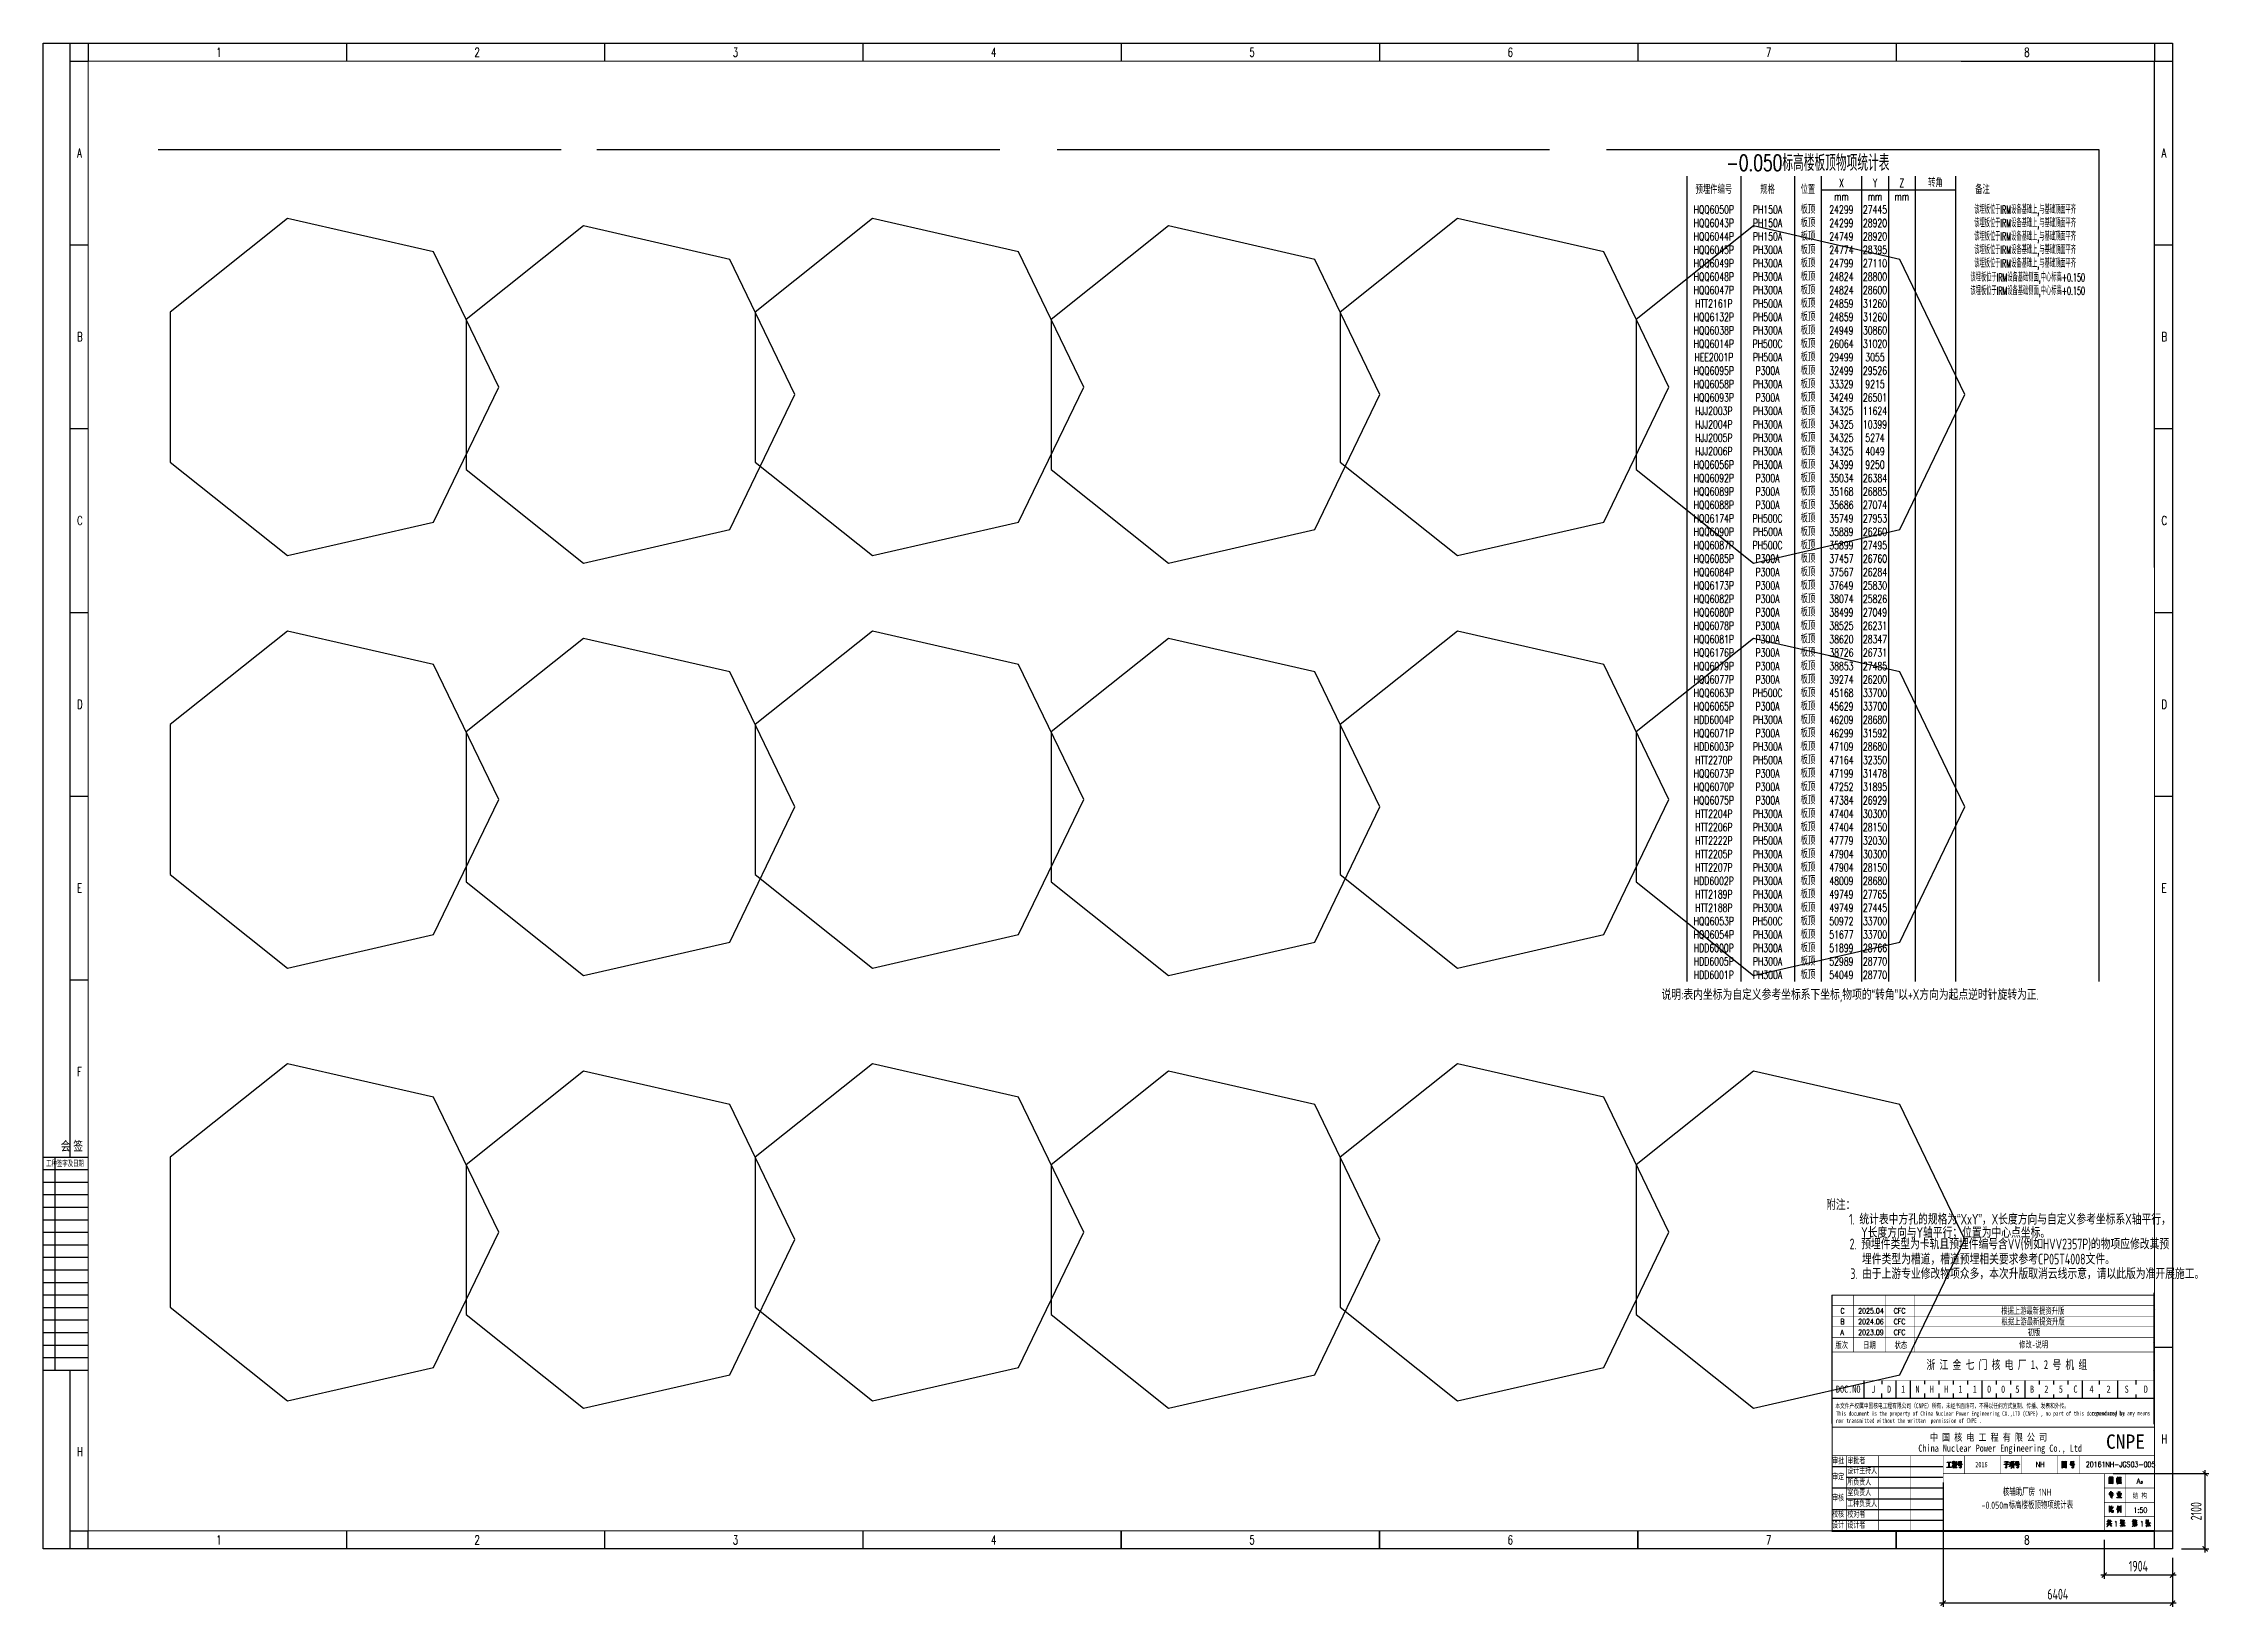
# Model space of a CAD drawing. Extents: x -44955 to 323108, y -94333 to -50667.
# Drawn here: x -21017 to 39444, y -94333 to -50667 of the extents above; entities that cross this region are included whole.
import ezdxf
from ezdxf.enums import TextEntityAlignment as Align

# ---------------------------------------------------------------- set-up
doc = ezdxf.new("R2010")
doc.units = 0
doc.linetypes.add('CONTINOUS', pattern=[0])
doc.layers.get('0').update_dxf_attribs({"linetype": 'CONTINUOUS'})
doc.layers.get('Defpoints').update_dxf_attribs({"linetype": 'CONTINUOUS'})
doc.layers.add('0不打印', color=1, linetype='CONTINUOUS', plot=False)
for name, color, linetype in [('1', 7, 'CONTINUOUS'), ('BORDER', 7, 'CONTINUOUS'), ('C77(文本)', 7, 'CONTINUOUS'), ('DIM', 3, 'CONTINUOUS'), ('NHETTP', 7, 'CONTINUOUS'), ('NHHEEP_CenterLine', 7, 'CONTINUOUS'), ('NHHJJP_CenterLine', 7, 'CONTINUOUS'), ('PUB_TEXT', 7, 'CONTINUOUS'), ('TEXT', 4, 'CONTINUOUS'), ('TK', 4, 'CONTINUOUS'), ('图框', 4, 'CONTINOUS')]:
    doc.layers.add(name, color=color, linetype=linetype)
doc.styles.add('ACP1000普通样式', font='tssdeng.shx', dxfattribs={"width": 0.7, "bigfont": 'tssdchn.shx'})
doc.styles.add('bine', font='binee.shx', dxfattribs={"width": 0.7, "bigfont": 'binec.shx'})
doc.styles.add('CHINESE-3', font='romand.shx', dxfattribs={"width": 0.8, "bigfont": 'ochinese.shx'})
doc.styles.add('HZbine', font='txt_____.ttf', dxfattribs={"width": 0.7, "bigfont": 'HZTXT'})
doc.styles.add('RH', font='romans.shx', dxfattribs={"width": 0.7, "bigfont": 'hz.shx'})
doc.styles.add('romand', font='romand.shx', dxfattribs={"width": 0.7, "height": 200, "bigfont": 'OCHINESE.shx'})
doc.styles.add('S1', font='tssdeng.shx', dxfattribs={"width": 0.7, "bigfont": 'tssdchn.shx'})
doc.styles.add('TSSD_Dimension', font='Tssdeng.shx', dxfattribs={"width": 0.7, "bigfont": 'tssdchn.shx'})
doc.styles.add('宋体', font='', dxfattribs={"width": 0.7})
doc.styles.get('宋体').set_extended_font_data('SimSun')
doc.dimstyles.new('TSSD_100_100', dxfattribs={"dimtxt": 300, "dimasz": 100, "dimexe": 100, "dimexo": 250, "dimgap": 100, "dimtad": 1, "dimdec": 0, "dimtxsty": 'TSSD_Dimension', "dimblk": 'ARCHTICK', "dimblk1": 'ARCHTICK', "dimblk2": 'ARCHTICK', "dimcen": 0, "dimdle": 100, "dimclrt": 7, "dimazin": 3, "dimtfac": 1, "dimtdec": 0, "dimtix": 1, "dimtmove": 2, "dimatfit": 3})

msp = doc.modelspace()

# ---------------------------------------------------------------- texts
at = {"color": 4, "style": 'HZbine', "width": 0.7}
for s, p in [('1', (-16190.2, -51041.9)), ('2', (-8978.2, -51041.9)), ('3', (-1766.2, -51041.9)), ('4', (5445.8, -51041.9)), ('5', (12657.8, -51041.9)), ('6', (19869.8, -51041.9)), ('7', (27081.8, -51041.9)), ('8', (34293.8, -51041.9)), ('A', (-20074.2, -53857.9)), ('A', (38125.8, -53857.9)), ('B', (-20074.2, -58989.2)), ('B', (38125.8, -58989.2)), ('C', (-20074.2, -64120.4)), ('C', (38125.8, -64120.4)), ('D', (-20074.2, -69251.7)), ('D', (38125.8, -69251.7)), ('E', (-20074.2, -74382.9)), ('E', (38125.8, -74382.9)), ('F', (-20074.2, -79514.1)), ('H', (-20074.2, -90130.3)), ('H', (38125.8, -89776.6)), ('1', (-16190.2, -92591.9)), ('2', (-8978.2, -92591.9)), ('3', (-1766.2, -92591.9)), ('4', (5445.8, -92591.9)), ('5', (12657.8, -92591.9)), ('6', (19869.8, -92591.9)), ('7', (27081.8, -92591.9)), ('8', (34293.8, -92591.9))]:
    msp.add_text(s, height=250, dxfattribs=at).set_placement(p)
at = {"color": 2, "style": '宋体', "width": 0.7}
msp.add_text('浙 江 金 七 门 核 电 厂 1、2 号 机 组', height=249.998, dxfattribs=at).set_placement((31564.6, -87696))
at = {"color": 2, "linetype": 'Continuous', "attachment_point": 5, "style": '宋体'}
for s, width, gutter_width, insert, char_height in [('J', 288.74, 50, (30081, -88265.3), 200), ('D', 338.005, 50, (30519.5, -88257.5), 200), ('1', 338.005, 50, (30912.7, -88256.4), 200), ('N', 338.005, 50, (31312.7, -88256.4), 200), ('H', 4999.997, 50, (31712.7, -88256.4), 200), ('H', 338.005, 50, (32112.7, -88256.4), 200), ('1', 338.002, 50, (32512.7, -88256.4), 200), ('1', 338.002, 50, (32912.7, -88256.4), 200), ('0', 338.002, 50, (33312.7, -88256.4), 200), ('B', 338.002, 50, (34512.7, -88256.4), 200), ('2', 338.002, 50, (34912.7, -88256.4), 200), ('5', 338.002, 50, (35318.2, -88256.4), 200), ('C', 338.002, 50, (35723.3, -88256.4), 200), ('4', 338.002, 50, (36173.3, -88256.4), 200), ('2', 338.002, 50, (36648.3, -88256.4), 200), ('S', 199.998, 2, (37153.9, -88259.8), 200), ('D', 338.002, 50, (37687.9, -88257.1), 200), ('2016', 865.43, 50, (33099.2, -90363.8), 150)]:
    msp.add_mtext_dynamic_manual_height_columns(s, width=width, gutter_width=gutter_width, heights=[0], dxfattribs=dict(at, insert=insert, char_height=char_height))
at = {"color": 1, "linetype": 'Continuous', "char_height": 200, "attachment_point": 5, "style": '宋体'}
for s, width, insert in [('0', 199.998, (33703.6, -88259.6)), ('5', 13.52, (34103.6, -88259.6))]:
    msp.add_mtext_dynamic_manual_height_columns(s, width=width, gutter_width=2, heights=[0], dxfattribs=dict(at, insert=insert))
at = {"color": 2, "char_height": 169.998, "attachment_point": 1, "style": '宋体'}
for s, width, heights, insert in [('\\pi0.80022;审批', 399.996, [221.9], (28929.2, -90168)), ('\\pi0.8465;审定', 399.996, [0], (28929.2, -90612.5)), ('\\pi0.30071;设计主持人', 859.757, [0], (29351.8, -90438.8)), ('\\pi3.7187;审批者', 859.757, [0], (29351.8, -90162.3)), ('\\pi0.83328;审核', 399.996, [0], (28929.2, -91198.2)), ('\\pi1.9667;所负责人', 859.757, [0], (29351.8, -90758.7)), ('\\pi1.9932;室负责人', 859.757, [0], (29351.8, -91050.4)), ('\\pi0.787;校核', 399.996, [0], (28929.2, -91654.5)), ('\\pi3.6724;校对者', 859.757, [221], (29351.8, -91659.4)), ('\\pi0.2941;工种负责人', 859.757, [0], (29351.8, -91360.2)), ('\\pi0.78039;设计', 399.996, [0], (28929.2, -91959.5)), ('\\pi3.6922;设计者', 859.757, [221], (29351.8, -91959.5))]:
    msp.add_mtext_dynamic_manual_height_columns(s, width=width, gutter_width=50, heights=heights, dxfattribs=dict(at, insert=insert))
at = {"layer": '0不打印', "color": 1, "style": 'RH', "width": 0.7}
for s, p in [('HQQ6132P', (25627.1, -58310.8)), ('PH500A', (27127.1, -58310.8)), ('板顶', (28252.1, -58310.8)), ('24859', (29189.6, -58310.8)), ('31260', (30127.1, -58310.8))]:
    msp.add_text(s, height=225, dxfattribs=at).set_placement(p, align=Align.MIDDLE_CENTER)
at = {"layer": '1', "color": 6, "style": '宋体', "width": 0.7}
msp.add_text('根据上游最新提资升版', height=180, dxfattribs=at).set_placement((33650.3, -86156.4))
at = {"layer": '1', "color": 2, "style": '宋体'}
for s, height, width, p in [('根据上游最新提资升版', 180, 0.7, (33657.9, -86456.4)), ('版次', 180, 0.7, (29021, -87113.6)), ('日期 ', 180, 0.7, (29793.6, -87113.6)), ('状态', 180, 0.7, (30672.3, -87113.6)), ('修改-说明', 180, 0.7, (34150.3, -87098.7)), ('初版', 180, 0.7, (34392.5, -86756.4)), ('DOC.NO', 200, 0.8, (29036.5, -88356.2)), ('中 国 核 电 工 程 有 限 公 司', 199.998, 0.8, (31663, -89700.5)), ('China Nuclear Power Engineering Co., Ltd', 199.998, 0.7, (31336.5, -90005.7))]:
    msp.add_text(s, height=height, dxfattribs=dict(at, width=width)).set_placement(p)
at = {"layer": '1', "color": 2, "ltscale": 0.8, "style": '宋体', "width": 0.7}
for s, height, p in [('本文件产权属中国核电工程有限公司（CNPE）所有，未经书面许可，不得以任何方式复制、传播、发表和外传。', 134.999, (29019.2, -88788.9)), ('This document is the property of China Nuclear Power Engineering CO.,LTD (CNPE) , no part of this document may be', 124.9987, (29035, -88998.7)), ('reproduced by any means , ', 124.999, (36167.1, -88988.7)), ('nor transmitted without the written  permission of CNPE .', 124.999, (29039.7, -89197.6))]:
    msp.add_text(s, height=height, dxfattribs=at).set_placement(p)
at = {"layer": 'NHETTP', "color": 6, "style": 'S1', "width": 0.7}
msp.add_text('说明:表内坐标为自定义参考坐标系下坐标,物项的“转角”以+X方向为起点逆时针旋转为正.', height=300, dxfattribs=at).set_placement((24165.7, -77235.9), align=Align.MIDDLE_LEFT)
at = {"layer": 'NHHEEP_CenterLine', "color": 6, "style": 'RH', "width": 0.7}
for s, p in [('HQQ6050P', (25627.1, -55310.8)), ('HQQ6043P', (25627.1, -55685.8)), ('PH150A', (27127.1, -55310.8)), ('PH150A', (27127.1, -55685.8)), ('板顶', (28252.1, -55310.8)), ('板顶', (28252.1, -55685.8)), ('24299', (29189.6, -55310.8)), ('24299', (29189.6, -55685.8)), ('27445', (30127.1, -55310.8)), ('28920', (30127.1, -55685.8)), ('HQQ6044P', (25627.1, -56060.8)), ('PH150A', (27127.1, -56060.8)), ('板顶', (28252.1, -56060.8)), ('24749', (29189.6, -56060.8)), ('28920', (30127.1, -56060.8)), ('HQQ6045P', (25627.1, -56435.8)), ('HQQ6049P', (25627.1, -56810.8)), ('PH300A', (27127.1, -56435.8)), ('PH300A', (27127.1, -56810.8)), ('板顶', (28252.1, -56435.8)), ('板顶', (28252.1, -56810.8)), ('24774', (29189.6, -56435.8)), ('24799', (29189.6, -56810.8)), ('28395', (30127.1, -56435.8)), ('27110', (30127.1, -56810.8)), ('HQQ6048P', (25627.1, -57185.8)), ('PH300A', (27127.1, -57185.8)), ('板顶', (28252.1, -57185.8)), ('板顶', (28252.1, -57560.8)), ('24824', (29189.6, -57185.8)), ('28800', (30127.1, -57185.8)), ('HQQ6047P', (25627.1, -57560.8)), ('PH300A', (27127.1, -57560.8)), ('24824', (29189.6, -57560.8)), ('28600', (30127.1, -57560.8))]:
    msp.add_text(s, height=225, dxfattribs=at).set_placement(p, align=Align.MIDDLE_CENTER)
at = {"layer": 'NHHEEP_CenterLine', "color": 3, "style": 'RH', "width": 0.7}
for s, p in [('HTT2161P', (25627.1, -57935.8)), ('PH500A', (27127.1, -57935.8)), ('板顶', (28252.1, -57935.8)), ('24859', (29189.6, -57935.8)), ('31260', (30127.1, -57935.8)), ('HQQ6038P', (25627.1, -58685.8)), ('PH300A', (27127.1, -58685.8)), ('板顶', (28252.1, -58685.8)), ('24949', (29189.6, -58685.8)), ('30860', (30127.1, -58685.8)), ('HQQ6014P', (25627.1, -59060.8)), ('PH500C', (27127.1, -59060.8)), ('板顶', (28252.1, -59060.8)), ('26064', (29189.6, -59060.8)), ('31020', (30127.1, -59060.8)), ('HQQ6095P', (25627.1, -59810.8)), ('HEE2001P', (25627.1, -59435.8)), ('PH500A', (27127.1, -59435.8)), ('P300A', (27127.1, -59810.8)), ('板顶', (28252.1, -59435.8)), ('板顶', (28252.1, -59810.8)), ('29499', (29189.6, -59435.8)), ('32499', (29189.6, -59810.8)), ('29526', (30127.1, -59810.8)), ('3055', (30127.1, -59435.8)), ('HQQ6058P', (25627.1, -60185.8)), ('HQQ6093P', (25627.1, -60560.8)), ('PH300A', (27127.1, -60185.8)), ('P300A', (27127.1, -60560.8)), ('板顶', (28252.1, -60185.8)), ('板顶', (28252.1, -60560.8)), ('33329', (29189.6, -60185.8)), ('34249', (29189.6, -60560.8)), ('26501', (30127.1, -60560.8)), ('9215', (30127.1, -60185.8)), ('HJJ2003P', (25627.1, -60935.8)), ('PH300A', (27127.1, -60935.8)), ('板顶', (28252.1, -60935.8)), ('34325', (29189.6, -60935.8)), ('11624', (30127.1, -60935.8)), ('HJJ2004P', (25627.1, -61310.8)), ('HJJ2005P', (25627.1, -61685.8)), ('PH300A', (27127.1, -61310.8)), ('PH300A', (27127.1, -61685.8)), ('板顶', (28252.1, -61310.8)), ('板顶', (28252.1, -61685.8)), ('34325', (29189.6, -61310.8)), ('34325', (29189.6, -61685.8)), ('10399', (30127.1, -61310.8)), ('5274', (30127.1, -61685.8)), ('HJJ2006P', (25627.1, -62060.8)), ('PH300A', (27127.1, -62060.8)), ('板顶', (28252.1, -62060.8)), ('34325', (29189.6, -62060.8)), ('4049', (30127.1, -62060.8)), ('HQQ6056P', (25627.1, -62435.8)), ('HQQ6092P', (25627.1, -62810.8)), ('PH300A', (27127.1, -62435.8)), ('P300A', (27127.1, -62810.8)), ('板顶', (28252.1, -62435.8)), ('板顶', (28252.1, -62810.8)), ('34399', (29189.6, -62435.8)), ('35034', (29189.6, -62810.8)), ('26384', (30127.1, -62810.8)), ('9250', (30127.1, -62435.8)), ('HQQ6089P', (25627.1, -63185.8)), ('HQQ6088P', (25627.1, -63560.8)), ('P300A', (27127.1, -63185.8)), ('P300A', (27127.1, -63560.8)), ('板顶', (28252.1, -63185.8)), ('板顶', (28252.1, -63560.8)), ('35168', (29189.6, -63185.8)), ('35686', (29189.6, -63560.8)), ('26885', (30127.1, -63185.8)), ('27074', (30127.1, -63560.8)), ('HQQ6174P', (25627.1, -63935.8)), ('PH500C', (27127.1, -63935.8)), ('板顶', (28252.1, -63935.8)), ('35749', (29189.6, -63935.8)), ('27953', (30127.1, -63935.8)), ('HQQ6090P', (25627.1, -64310.8)), ('HQQ6087P', (25627.1, -64685.8)), ('PH500C', (27127.1, -64685.8)), ('PH500A', (27127.1, -64310.8)), ('板顶', (28252.1, -64310.8)), ('板顶', (28252.1, -64685.8)), ('35889', (29189.6, -64310.8)), ('35899', (29189.6, -64685.8)), ('26260', (30127.1, -64310.8)), ('27495', (30127.1, -64685.8)), ('HQQ6085P', (25627.1, -65060.8)), ('P300A', (27127.1, -65060.8)), ('板顶', (28252.1, -65060.8)), ('37457', (29189.6, -65060.8)), ('26760', (30127.1, -65060.8)), ('HQQ6084P', (25627.1, -65435.8)), ('HQQ6173P', (25627.1, -65810.8)), ('P300A', (27127.1, -65435.8)), ('P300A', (27127.1, -65810.8)), ('板顶', (28252.1, -65435.8)), ('板顶', (28252.1, -65810.8)), ('37567', (29189.6, -65435.8)), ('37649', (29189.6, -65810.8)), ('26284', (30127.1, -65435.8)), ('25830', (30127.1, -65810.8)), ('HQQ6082P', (25627.1, -66185.8)), ('HQQ6080P', (25627.1, -66560.8)), ('P300A', (27127.1, -66185.8)), ('P300A', (27127.1, -66560.8)), ('板顶', (28252.1, -66185.8)), ('板顶', (28252.1, -66560.8)), ('38074', (29189.6, -66185.8)), ('38499', (29189.6, -66560.8)), ('25826', (30127.1, -66185.8)), ('27049', (30127.1, -66560.8)), ('HQQ6078P', (25627.1, -66935.8)), ('P300A', (27127.1, -66935.8)), ('板顶', (28252.1, -66935.8)), ('38525', (29189.6, -66935.8)), ('26231', (30127.1, -66935.8)), ('HQQ6081P', (25627.1, -67310.8)), ('HQQ6176P', (25627.1, -67685.8)), ('P300A', (27127.1, -67310.8)), ('P300A', (27127.1, -67685.8)), ('板顶', (28252.1, -67310.8)), ('板顶', (28252.1, -67685.8)), ('38620', (29189.6, -67310.8)), ('38726', (29189.6, -67685.8)), ('28347', (30127.1, -67310.8)), ('26731', (30127.1, -67685.8)), ('HQQ6079P', (25627.1, -68060.8)), ('P300A', (27127.1, -68060.8)), ('板顶', (28252.1, -68060.8)), ('板顶', (28252.1, -68435.8)), ('38853', (29189.6, -68060.8)), ('27485', (30127.1, -68060.8)), ('HQQ6077P', (25627.1, -68435.8)), ('HQQ6063P', (25627.1, -68810.8)), ('PH500C', (27127.1, -68810.8)), ('P300A', (27127.1, -68435.8)), ('板顶', (28252.1, -68810.8)), ('39274', (29189.6, -68435.8)), ('45168', (29189.6, -68810.8)), ('26200', (30127.1, -68435.8)), ('33700', (30127.1, -68810.8)), ('HQQ6065P', (25627.1, -69185.8)), ('HDD6004P', (25627.1, -69560.8)), ('PH300A', (27127.1, -69560.8)), ('P300A', (27127.1, -69185.8)), ('板顶', (28252.1, -69185.8)), ('板顶', (28252.1, -69560.8)), ('45629', (29189.6, -69185.8)), ('46209', (29189.6, -69560.8)), ('33700', (30127.1, -69185.8)), ('28680', (30127.1, -69560.8)), ('HQQ6071P', (25627.1, -69935.8)), ('P300A', (27127.1, -69935.8)), ('板顶', (28252.1, -69935.8)), ('46299', (29189.6, -69935.8)), ('31592', (30127.1, -69935.8)), ('HDD6003P', (25627.1, -70310.8)), ('HTT2270P', (25627.1, -70685.8)), ('PH300A', (27127.1, -70310.8)), ('PH500A', (27127.1, -70685.8)), ('板顶', (28252.1, -70310.8)), ('板顶', (28252.1, -70685.8)), ('47109', (29189.6, -70310.8)), ('47164', (29189.6, -70685.8)), ('28680', (30127.1, -70310.8)), ('32350', (30127.1, -70685.8)), ('HQQ6073P', (25627.1, -71060.8)), ('HQQ6070P', (25627.1, -71435.8)), ('P300A', (27127.1, -71060.8)), ('P300A', (27127.1, -71435.8)), ('板顶', (28252.1, -71060.8)), ('板顶', (28252.1, -71435.8)), ('47199', (29189.6, -71060.8)), ('47252', (29189.6, -71435.8)), ('31478', (30127.1, -71060.8)), ('31895', (30127.1, -71435.8)), ('HQQ6075P', (25627.1, -71810.8)), ('P300A', (27127.1, -71810.8)), ('板顶', (28252.1, -71810.8)), ('47384', (29189.6, -71810.8)), ('26929', (30127.1, -71810.8)), ('HTT2204P', (25627.1, -72185.8)), ('HTT2206P', (25627.1, -72560.8)), ('PH300A', (27127.1, -72185.8)), ('PH300A', (27127.1, -72560.8)), ('板顶', (28252.1, -72185.8)), ('板顶', (28252.1, -72560.8)), ('47404', (29189.6, -72185.8)), ('47404', (29189.6, -72560.8)), ('30300', (30127.1, -72185.8)), ('28150', (30127.1, -72560.8)), ('HTT2222P', (25627.1, -72935.8)), ('PH500A', (27127.1, -72935.8)), ('板顶', (28252.1, -72935.8)), ('47779', (29189.6, -72935.8)), ('32030', (30127.1, -72935.8)), ('HTT2205P', (25627.1, -73310.8)), ('HTT2207P', (25627.1, -73685.8)), ('PH300A', (27127.1, -73310.8)), ('PH300A', (27127.1, -73685.8)), ('板顶', (28252.1, -73310.8)), ('板顶', (28252.1, -73685.8)), ('47904', (29189.6, -73310.8)), ('47904', (29189.6, -73685.8)), ('30300', (30127.1, -73310.8)), ('28150', (30127.1, -73685.8)), ('HDD6002P', (25627.1, -74060.8)), ('HTT2189P', (25627.1, -74435.8)), ('PH300A', (27127.1, -74060.8)), ('PH300A', (27127.1, -74435.8)), ('板顶', (28252.1, -74060.8)), ('板顶', (28252.1, -74435.8)), ('48009', (29189.6, -74060.8)), ('49749', (29189.6, -74435.8)), ('28680', (30127.1, -74060.8)), ('27765', (30127.1, -74435.8)), ('HTT2188P', (25627.1, -74810.8)), ('PH300A', (27127.1, -74810.8)), ('板顶', (28252.1, -74810.8)), ('49749', (29189.6, -74810.8)), ('27445', (30127.1, -74810.8)), ('HQQ6053P', (25627.1, -75185.8)), ('HQQ6054P', (25627.1, -75560.8)), ('PH500C', (27127.1, -75185.8)), ('PH300A', (27127.1, -75560.8)), ('板顶', (28252.1, -75185.8)), ('板顶', (28252.1, -75560.8)), ('50972', (29189.6, -75185.8)), ('51677', (29189.6, -75560.8)), ('33700', (30127.1, -75185.8)), ('33700', (30127.1, -75560.8)), ('HDD6000P', (25627.1, -75935.8)), ('PH300A', (27127.1, -75935.8)), ('板顶', (28252.1, -75935.8)), ('板顶', (28252.1, -76310.8)), ('51899', (29189.6, -75935.8)), ('28766', (30127.1, -75935.8)), ('HDD6005P', (25627.1, -76310.8)), ('HDD6001P', (25627.1, -76685.8)), ('PH300A', (27127.1, -76310.8)), ('PH300A', (27127.1, -76685.8)), ('板顶', (28252.1, -76685.8)), ('52989', (29189.6, -76310.8)), ('54049', (29189.6, -76685.8)), ('28770', (30127.1, -76310.8)), ('28770', (30127.1, -76685.8))]:
    msp.add_text(s, height=225, dxfattribs=at).set_placement(p, align=Align.MIDDLE_CENTER)
at = {"layer": 'NHHJJP_CenterLine', "color": 3, "style": 'RH', "width": 0.7}
for s, height, p in [('-0.050标高楼板顶物项统计表', 450, (28252.1, -54006.8)), ('预埋件编号', 225, (25627.1, -54756.8)), ('规格', 225, (27127.1, -54756.8)), ('位置', 225, (28252.1, -54756.8)), ('mm', 225, (29189.6, -54944.3)), ('X', 225, (29189.6, -54569.3)), ('mm', 225, (30127.1, -54944.3)), ('Y', 225, (30127.1, -54569.3)), ('mm', 225, (30877.1, -54944.3)), ('Z', 225, (30877.1, -54569.3)), ('转角', 225, (31814.6, -54569.3)), ('备注', 225, (33127.1, -54756.8))]:
    msp.add_text(s, height=height, dxfattribs=at).set_placement(p, align=Align.MIDDLE_CENTER)
at = {"layer": 'NHHJJP_CenterLine', "color": 6, "style": 'RH', "width": 0.5}
for s, p in [('该埋板位于IRM设备基础上,与基础顶面平齐', (34317.9, -55313.7)), ('该埋板位于IRM设备基础上,与基础顶面平齐', (34317.9, -55688.7)), ('该埋板位于IRM设备基础上,与基础顶面平齐', (34317.9, -56063.7)), ('该埋板位于IRM设备基础上,与基础顶面平齐', (34317.9, -56438.7)), ('该埋板位于IRM设备基础上,与基础顶面平齐', (34317.9, -56813.7)), ('该埋板位于IRM设备基础侧面,中心标高+0.150', (34392.6, -57204.6)), ('该埋板位于IRM设备基础侧面,中心标高+0.150', (34392.6, -57579.6))]:
    msp.add_text(s, height=225, dxfattribs=at).set_placement(p, align=Align.MIDDLE_CENTER)
at = {"layer": 'PUB_TEXT', "color": 2, "style": '宋体'}
msp.add_text('CNPE', height=400, dxfattribs=at).set_placement((36576.8, -89921.8))
at = {"layer": 'TEXT', "color": 1, "width": 0.7}
for s, height, style, p in [('附注：', 300, 'ACP1000普通样式', (28759.3, -83257.3)), ('1. 统计表中方孔的规格为“XxY”，X长度方向与自定义参考坐标系X轴平行，', 300, 'ACP1000普通样式', (29402.6, -83660.5)), ('Y长度方向与Y轴平行；位置为中心点坐标。', 300, 'ACP1000普通样式', (29742.9, -84032.8)), ('核辅助厂房 1NH', 198, 'TSSD_Dimension', (33695.3, -91235.7)), ('-0.050m标高楼板顶物项统计表', 197.998, 'TSSD_Dimension', (33103.9, -91599.3))]:
    msp.add_text(s, height=height, dxfattribs=dict(at, style=style)).set_placement(p)
at = {"layer": 'TEXT', "color": 1, "style": 'ACP1000普通样式', "width": 0.7}
for s, p in [('2. 预埋件类型为卡轨且预埋件编号含VV(例如HVV2357P)的物项应修改其预', (29418.3, -84441.9)), ('埋件类型为槽道，槽道预埋相关要求参考CP05T4008文件。', (29765.5, -84865)), ('3. 由于上游专业修改物项众多，本次升版取消云线示意，请以此版为准开展施工。', (29438.2, -85269.9))]:
    msp.add_text(s, height=300, dxfattribs=at).set_placement(p, align=Align.BOTTOM_LEFT)
at = {"layer": 'TK', "color": 6, "style": 'romand', "width": 0.7}
for s, p in [('C', (29161.8, -86146.1)), ('2025.04', (29656.3, -86146.1)), ('CFC', (30649.4, -86146.1))]:
    msp.add_text(s, height=150, dxfattribs=at).set_placement(p)
at = {"layer": 'TK', "color": 2}
for s, style, width, p in [('B', 'romand', 0.7, (29161.8, -86446.1)), ('2024.06', 'romand', 0.7, (29656.2, -86446.1)), ('CFC', 'romand', 0.7, (30649.4, -86446.1)), ('A', 'romand', 0.7, (29161.8, -86746.1)), ('2023.09', 'romand', 0.7, (29656.2, -86746.1)), ('CFC', 'romand', 0.7, (30649.4, -86746.1)), ('NH', 'romand', 0.7, (34617.3, -90433.7)), ('结 构', 'CHINESE-3', 0.8, (37321.4, -91317.7))]:
    msp.add_text(s, height=150, dxfattribs=dict(at, style=style, width=width)).set_placement(p)
at = {"layer": 'TK', "color": 1, "style": 'romand', "width": 0.7}
msp.add_text('20161NH-JGS03-005', height=150, dxfattribs=at).set_placement((36013.8, -90432.5))
at = {"layer": 'TK', "style": 'romand', "width": 0.7}
for s, height, p in [('A', 150, (37434.7, -90897.8)), ('0', 66.7, (37551, -90896)), ('1:50', 150, (37344.2, -91711.5)), ('1', 150, (36800.7, -92093.2)), ('1', 150, (37525.5, -92093.2))]:
    msp.add_text(s, height=height, dxfattribs=at).set_placement(p)

# ---------------------------------------------------------------- blocks, each defined once
blk = doc.blocks.new('会签')
at = {"color": 0}
for p, q in [((3629.7, -1305.7), (3604.7, -1305.7)), ((3611.4, -1424.7), (3611.4, -1305.7)), ((3629.7, -1312.7), (3604.7, -1312.7)), ((3629.7, -1319.7), (3604.7, -1319.7)), ((3629.7, -1326.7), (3604.7, -1326.7)), ((3629.7, -1333.7), (3604.7, -1333.7)), ((3629.7, -1340.7), (3604.7, -1340.7)), ((3629.7, -1347.7), (3604.7, -1347.7)), ((3629.7, -1354.7), (3604.7, -1354.7)), ((3629.7, -1361.7), (3604.7, -1361.7)), ((3629.7, -1368.7), (3604.7, -1368.7)), ((3629.7, -1375.7), (3604.7, -1375.7)), ((3629.7, -1382.7), (3604.7, -1382.7)), ((3629.7, -1389.7), (3604.7, -1389.7)), ((3629.7, -1396.7), (3604.7, -1396.7)), ((3629.7, -1403.7), (3604.7, -1403.7)), ((3629.7, -1410.7), (3604.7, -1410.7)), ((3629.7, -1417.7), (3604.7, -1417.7)), ((3629.7, -1424.7), (3604.7, -1424.7))]:
    blk.add_line(p, q, dxfattribs=at)
at = {"color": 0, "style": 'bine', "width": 0.7}
for s, height, p in [('会 签  ', 6, (3622.2, -1302.5)), ('工种签字及日期', 3.3, (3616.8, -1310.9))]:
    blk.add_text(s, height=height, dxfattribs=at).set_placement(p, align=Align.CENTER)
blk = doc.blocks.new('_ArchTick')
at = {"color": 0}
blk.add_lwpolyline([(-0.71, -0.71, 0.3, 0.3, 0), (0.71, 0.71, 0.5, 0.5, 0)], format="xyseb", dxfattribs=at)
blk = doc.blocks.new('*D168')
at = {"layer": 'Defpoints', "color": 0, "transparency": 16777216}
for p in [(36529, -92217), (38433, -92717), (36529, -93451)]:
    blk.add_point(p, dxfattribs=at)
at = {"layer": 'DIM', "color": 0, "lineweight": -2, "transparency": 16777216}
for p, q in [((36529, -92467), (36529, -93551)), ((38433, -92967), (38433, -93551)), ((38533, -93451), (36429, -93451))]:
    blk.add_line(p, q, dxfattribs=at)
at = {"layer": 'DIM', "color": 0, "lineweight": -2, "transparency": 16777216, "xscale": 100, "yscale": 100, "zscale": 100, "rotation": 180}
blk.add_blockref('_ArchTick', (36529, -93451), dxfattribs=at)
at = {"layer": 'DIM', "color": 0, "lineweight": -2, "transparency": 16777216, "xscale": 100, "yscale": 100, "zscale": 100}
blk.add_blockref('_ArchTick', (38433, -93451), dxfattribs=at)
at = {"layer": 'DIM', "color": 7, "transparency": 16777216, "insert": (37481, -93201), "char_height": 300, "attachment_point": 5, "style": 'TSSD_Dimension'}
blk.add_mtext('\\A1;1904', dxfattribs=at)
blk = doc.blocks.new('*D169')
at = {"layer": 'Defpoints', "color": 0, "transparency": 16777216}
for p in [(32029, -90617), (38433, -92717), (32029, -94233)]:
    blk.add_point(p, dxfattribs=at)
at = {"layer": 'DIM', "color": 0, "lineweight": -2, "transparency": 16777216}
for p, q in [((32029, -90867), (32029, -94333)), ((38433, -92967), (38433, -94333)), ((38533, -94233), (31929, -94233))]:
    blk.add_line(p, q, dxfattribs=at)
at = {"layer": 'DIM', "color": 0, "lineweight": -2, "transparency": 16777216, "xscale": 100, "yscale": 100, "zscale": 100, "rotation": 180}
blk.add_blockref('_ArchTick', (32029, -94233), dxfattribs=at)
at = {"layer": 'DIM', "color": 0, "lineweight": -2, "transparency": 16777216, "xscale": 100, "yscale": 100, "zscale": 100}
blk.add_blockref('_ArchTick', (38433, -94233), dxfattribs=at)
at = {"layer": 'DIM', "color": 7, "transparency": 16777216, "insert": (35231, -93983), "char_height": 300, "attachment_point": 5, "style": 'TSSD_Dimension'}
blk.add_mtext('\\A1;6404', dxfattribs=at)
blk = doc.blocks.new('*D170')
at = {"layer": 'Defpoints', "color": 0, "transparency": 16777216}
for p in [(36529, -90617), (39344, -90617), (38433, -92717)]:
    blk.add_point(p, dxfattribs=at)
at = {"layer": 'DIM', "color": 0, "lineweight": -2, "transparency": 16777216}
for p, q in [((36779, -90617), (39444, -90617)), ((39344, -92817), (39344, -90517)), ((38683, -92717), (39444, -92717))]:
    blk.add_line(p, q, dxfattribs=at)
at = {"layer": 'DIM', "color": 0, "lineweight": -2, "transparency": 16777216, "xscale": 100, "yscale": 100, "zscale": 100}
for p, rotation in [((39344, -90617), 90), ((39344, -92717), 270)]:
    blk.add_blockref('_ArchTick', p, dxfattribs=dict(at, rotation=rotation))
at = {"layer": 'DIM', "color": 7, "transparency": 16777216, "insert": (39094, -91667), "char_height": 300, "attachment_point": 5, "rotation": 90, "style": 'TSSD_Dimension'}
blk.add_mtext('\\A1;2100', dxfattribs=at)

# ---------------------------------------------------------------- dimensions: what is measured, and where the dimension line sits
at = {"layer": 'DIM'}
for base, p2, picture, middle in [((32029.1, -94233.1), (32029.1, -90616.9), '*D169', (35231.1, -93983.1)), ((36529.1, -93451.1), (36529.1, -92216.9), '*D168', (37481.1, -93201.1))]:
    dim = msp.add_linear_dim(base=base, p1=(38433.1, -92716.9), p2=p2, dimstyle='TSSD_100_100', dxfattribs=at)
    dim.commit()
    dim.dimension.update_dxf_attribs({"geometry": picture, "text_midpoint": middle})
dim = msp.add_linear_dim(base=(39344, -90616.9), p1=(38433.1, -92716.9), p2=(36529.1, -90616.9), angle=90, dimstyle='TSSD_100_100', dxfattribs=at)
dim.commit()
dim.dimension.update_dxf_attribs({"geometry": '*D170', "text_midpoint": (39094, -91666.9)})

# ---------------------------------------------------------------- hatches: boundary and pattern name
at = {"layer": '1'}
h = msp.add_hatch(color=2, dxfattribs=at)
h.paths.add_polyline_path([(32201.3, -90303.2), (32256.1, -90303.2), (32245.6, -90288.3), (32238, -90298.9), (32138.4, -90298.9), (32142.9, -90305.6), (32148.9, -90303.7), (32154.8, -90303.2), (32192.5, -90303.2), (32192.5, -90439.8), (32130.1, -90439.8), (32134.9, -90446.4), (32140.6, -90444.5), (32146.5, -90444.1), (32263.7, -90444.1), (32252.5, -90428.2), (32244.5, -90439.8), (32201.3, -90439.8)])
h.paths.add_polyline_path([(32313.9, -90377.9), (32313.7, -90363.9), (32313.7, -90357.3), (32318.4, -90364.1), (32322, -90371.3), (32324.8, -90378.6), (32325.6, -90380.7), (32328.6, -90387.6), (32332, -90385.5), (32332.4, -90384.1), (32333.9, -90376.2), (32331.7, -90368.6), (32331.3, -90368.2), (32327.5, -90363.9), (32322.2, -90359.6), (32315.6, -90355.1), (32313.7, -90353.9), (32313.7, -90337.3), (32338.4, -90337.3), (32328.9, -90324.1), (32322.5, -90333.1), (32313.7, -90333.1), (32313.7, -90291.6), (32322.2, -90289.4), (32328.6, -90288), (32333.4, -90287.3), (32334.8, -90287.3), (32327.2, -90272.4), (32323.7, -90275.9), (32318.4, -90279.5), (32311.6, -90283.3), (32308, -90284.9), (32301.1, -90287.8), (32295, -90290.2), (32289, -90292), (32283.6, -90293.5), (32281.7, -90293.9), (32281.7, -90297.3), (32289.7, -90296.1), (32296.4, -90295.1), (32302.1, -90293.9), (32306.3, -90293.2), (32306.3, -90333.1), (32277.2, -90333.1), (32281.7, -90340), (32286.9, -90337.3), (32304.5, -90337.3), (32303.5, -90344.9), (32302.1, -90353), (32300.2, -90361.5), (32298, -90370.3), (32295.7, -90379.8), (32293.5, -90387.4), (32291.2, -90395.2), (32288.6, -90403), (32285.5, -90410.9), (32282.4, -90418.9), (32279.1, -90427), (32277.7, -90429.8), (32278.8, -90432.4), (32286.4, -90419.6), (32290, -90412.8), (32293.3, -90405.4), (32296.4, -90397.8), (32299.5, -90390), (32302.3, -90381.7), (32304.9, -90373.2), (32306.3, -90368.2), (32306.1, -90379.8), (32306.1, -90438.1), (32305.9, -90445.7), (32305.9, -90452.8), (32305.6, -90459.5), (32305.6, -90464.9), (32314.4, -90459), (32314.4, -90455.9), (32314.2, -90451.7), (32314.2, -90439.8), (32313.9, -90432.2)])
h.paths.add_polyline_path([(32402.4, -90293.9), (32407.6, -90289), (32399.6, -90277.3), (32394.3, -90284.9), (32351.6, -90284.9), (32342.9, -90277.3), (32343.1, -90286.1), (32343.1, -90286.1), (32343.3, -90295.1), (32343.6, -90303.9), (32343.6, -90322.9), (32343.3, -90331.9), (32343.3, -90340.7), (32343.1, -90349.4), (32342.9, -90352.3), (32351.2, -90347.3), (32351.2, -90337.3), (32394.8, -90337.3), (32394.8, -90348.3), (32402.9, -90344), (32402.9, -90339), (32402.6, -90332.4), (32402.6, -90324.1), (32402.4, -90313.9)])
h.paths.add_polyline_path([(32351.2, -90289), (32394.8, -90289), (32394.8, -90333.1), (32351.2, -90333.1)], flags=16)
h.paths.add_polyline_path([(32376.1, -90367.2), (32411.6, -90367.2), (32402.4, -90353.9), (32396, -90363.2), (32335.3, -90363.2), (32340, -90369.8), (32345.2, -90367.2), (32368.5, -90367.2), (32368.5, -90404), (32338.8, -90404), (32343.6, -90410.6), (32348.8, -90408.3), (32368.5, -90408.3), (32368.5, -90447.4), (32326.7, -90447.4), (32331.3, -90454), (32337.2, -90452.1), (32342.9, -90451.4), (32415.9, -90451.4), (32406, -90437.4), (32398.8, -90447.4), (32376.1, -90447.4), (32376.1, -90408.3), (32408.8, -90408.3), (32399.6, -90394.7), (32393.1, -90404), (32376.1, -90404)])
h.paths.add_polyline_path([(32533.1, -90316.5), (32533.1, -90288.3), (32537.6, -90282.3), (32529.5, -90272.4), (32524.3, -90280.7), (32466.4, -90280.7), (32457.9, -90274), (32458.1, -90282.6), (32458.1, -90291.3), (32458.4, -90300.3), (32458.4, -90318.4), (32458.1, -90327.4), (32458.1, -90336.2), (32457.9, -90344.5), (32457.9, -90344.9), (32466.4, -90340.7), (32466.4, -90332.4), (32524.8, -90332.4), (32524.8, -90341.6), (32533.5, -90336.4), (32533.3, -90331.7), (32533.3, -90325)])
h.paths.add_polyline_path([(32466.4, -90284.9), (32524.8, -90284.9), (32524.8, -90328.1), (32466.4, -90328.1)], flags=16)
h.paths.add_polyline_path([(32483.5, -90358.2), (32561.1, -90358.2), (32550.4, -90343.3), (32542.8, -90353.9), (32430.4, -90353.9), (32435.1, -90360.6), (32440.3, -90358.2), (32473.5, -90358.2), (32471.6, -90367.7), (32469.5, -90375.8), (32468.8, -90378.1), (32465, -90385.5), (32461.9, -90389), (32468.8, -90400.7), (32474, -90393.1), (32527.6, -90393.1), (32526.2, -90407.1), (32524.5, -90418.7), (32522.9, -90427.9), (32521, -90435.3), (32519.1, -90440), (32517.1, -90443), (32513.1, -90444.3), (32508.2, -90444.3), (32502, -90443.1), (32494.6, -90440.7), (32488, -90438.1), (32487.5, -90441.5), (32494.6, -90446.4), (32500.1, -90451.7), (32503.7, -90457.1), (32505.3, -90462.8), (32505.6, -90464), (32512.7, -90461.1), (32517.9, -90458.3), (32519.1, -90457.3), (32523.8, -90452.8), (32527.1, -90448.1), (32528.6, -90444.8), (32530, -90439.3), (32531.6, -90432), (32533.3, -90422.2), (32535, -90410.6), (32536.4, -90398.1), (32542.3, -90392.4), (32533.5, -90379.8), (32527.1, -90389), (32475.2, -90389)])
h = msp.add_hatch(color=2, dxfattribs=at)
h.paths.add_polyline_path([(33801.8, -90442.6), (33801.8, -90360.6), (33863, -90360.6), (33849.5, -90342.3), (33840.3, -90356.6), (33801.8, -90356.6), (33801.8, -90340.7), (33808.2, -90335.7), (33803, -90330.7), (33809.2, -90324.5), (33814.9, -90319.1), (33820.3, -90313.9), (33825.3, -90309.4), (33830.1, -90305.3), (33834.3, -90301.5), (33841.7, -90296.6), (33847.6, -90294.2), (33851.9, -90293.9), (33840.3, -90274.7), (33832, -90284.9), (33742.3, -90284.9), (33747.1, -90291.6), (33752.8, -90289.7), (33758.7, -90289), (33832.7, -90289), (33800.7, -90328.1), (33792.4, -90320.7), (33793.1, -90347.1), (33793.1, -90356.6), (33728.8, -90356.6), (33733.5, -90363.2), (33739.5, -90361.3), (33745.2, -90360.6), (33793.1, -90360.6), (33793.1, -90431.5), (33791.6, -90440.3), (33788.3, -90442.4), (33784.3, -90441.9), (33778.6, -90441.2), (33771, -90439.8), (33767.5, -90439.1), (33767.5, -90443.1), (33774.8, -90447.1), (33780.5, -90451.7), (33784.3, -90456.9), (33786.4, -90462.3), (33786.7, -90464.9), (33793.1, -90461.1), (33797.8, -90456.2), (33800.7, -90450)])
h.paths.add_polyline_path([(33948.2, -90323.1), (33991.1, -90323.1), (33991.1, -90413.2), (33999.4, -90406.6), (33999.2, -90397.3), (33998.7, -90379.8), (33998.7, -90326.4), (34004.1, -90321.5), (33994.7, -90310.8), (33989.4, -90319.1), (33963.1, -90319.1), (33966.4, -90308.2), (33969.3, -90299.2), (33971.6, -90291.8), (33973.5, -90286.1), (33973.8, -90285.6), (34011, -90285.6), (34000.6, -90271.4), (33993, -90281.6), (33928.7, -90281.6), (33933.5, -90288.3), (33939.4, -90286.4), (33945.1, -90285.6), (33963.1, -90285.6), (33962.6, -90291.8), (33961.9, -90299.9), (33960.7, -90309.8), (33959.8, -90319.1), (33948.6, -90319.1), (33939.9, -90312.4), (33940.1, -90320.7), (33940.3, -90329.3), (33940.3, -90347.1), (33940.6, -90356.3), (33940.6, -90375.5), (33940.3, -90385.2), (33940.3, -90394.3), (33940.1, -90402.8), (33940.1, -90410.9), (33939.9, -90416.6), (33948.2, -90409)])
h.paths.add_polyline_path([(33920.4, -90396.4), (33929.2, -90390.7), (33931.8, -90389), (33930.6, -90385.7), (33909.5, -90395.7), (33909.5, -90304.9), (33933, -90304.9), (33923.5, -90291.6), (33916.6, -90300.6), (33878.7, -90300.6), (33883.4, -90307.2), (33889.1, -90305.3), (33895, -90304.9), (33901.9, -90304.9), (33901.9, -90399), (33892.9, -90403.3), (33886, -90406.4), (33880.8, -90408.5), (33877.5, -90409.7), (33877, -90409.9), (33883.9, -90425.6), (33887, -90420.3), (33891, -90416.6), (33893.1, -90414.9), (33896.5, -90412.5), (33900.7, -90409.4), (33906.2, -90405.6), (33912.8, -90401.4)])
h.paths.add_polyline_path([(33969.8, -90415.6), (33970.7, -90410.4), (33971.6, -90403.7), (33972.4, -90396.2), (33973.1, -90387.1), (33973.3, -90377.2), (33973.5, -90366.3), (33973.8, -90354.9), (33979, -90349), (33965.5, -90338.1), (33965.7, -90347.5), (33965.7, -90365.6), (33965.2, -90383.1), (33965, -90391.4), (33964.1, -90401.6), (33962.4, -90410.6), (33960.5, -90418.7), (33957.9, -90425.8), (33955.8, -90430.8), (33952.7, -90435.3), (33949.1, -90439.8), (33944.6, -90444.5), (33939.2, -90449.3), (33933, -90454), (33926.1, -90458.8), (33921.8, -90461.6), (33923.5, -90464), (33930.9, -90460.2), (33937.3, -90456.4), (33943, -90452.6), (33948.2, -90449), (33952.7, -90445.3), (33955, -90443.1), (33959.8, -90437.7), (33963.6, -90431.3), (33966.9, -90423.9)])
h.paths.add_polyline_path([(33993, -90427.7), (33987.1, -90422.7), (33979.7, -90416.8), (33974.3, -90412.3), (33973.1, -90414.9), (33978.8, -90422.2), (33983.7, -90428.6), (33987.8, -90434.1), (33990.6, -90438.1), (33994.9, -90445), (33998.7, -90451.9), (34001.1, -90456.4), (34004.8, -90461.6), (34007.5, -90456.6), (34007.7, -90448.1), (34005.1, -90440.7), (34004.1, -90439.1), (34001.5, -90436), (33998, -90432.2)])
h.paths.add_polyline_path([(34131.7, -90316.5), (34131.7, -90288.3), (34136.2, -90282.3), (34128.2, -90272.4), (34123, -90280.7), (34065.3, -90280.7), (34056.5, -90274), (34056.8, -90282.6), (34057, -90291.3), (34057, -90327.4), (34056.8, -90336.2), (34056.5, -90344.5), (34056.5, -90344.9), (34065.3, -90340.7), (34065.3, -90332.4), (34123.4, -90332.4), (34123.4, -90341.6), (34132.2, -90336.4), (34132, -90331.7), (34132, -90325)])
h.paths.add_polyline_path([(34065.3, -90284.9), (34123.4, -90284.9), (34123.4, -90328.1), (34065.3, -90328.1)], flags=16)
h.paths.add_polyline_path([(34082.2, -90358.2), (34159.7, -90358.2), (34149, -90343.3), (34141.7, -90353.9), (34029, -90353.9), (34033.8, -90360.6), (34039, -90358.2), (34072.2, -90358.2), (34070.3, -90367.7), (34068.4, -90375.8), (34067.5, -90378.1), (34063.7, -90385.5), (34060.6, -90389), (34067.5, -90400.7), (34072.9, -90393.1), (34126.5, -90393.1), (34124.8, -90407.1), (34123.2, -90418.7), (34121.5, -90427.9), (34119.6, -90435.3), (34117.7, -90440), (34115.8, -90442.9), (34115.4, -90443.1), (34111.8, -90444.3), (34106.8, -90444.3), (34100.9, -90443.1), (34093.3, -90440.7), (34086.9, -90438.1), (34086.2, -90441.5), (34093.3, -90446.4), (34098.8, -90451.7), (34102.3, -90457.1), (34104.2, -90462.8), (34104.2, -90464), (34111.3, -90461.1), (34116.5, -90458.3), (34117.7, -90457.3), (34122.5, -90452.8), (34125.8, -90448.1), (34127.2, -90444.8), (34128.6, -90439.3), (34130.3, -90432), (34132, -90422.2), (34133.6, -90410.6), (34135.3, -90398.1), (34141, -90392.4), (34132.2, -90379.8), (34125.8, -90389), (34073.9, -90389)])
h = msp.add_hatch(color=2, dxfattribs=at)
h.paths.add_polyline_path([(35466, -90429.4), (35466, -90287.3), (35469.5, -90282.3), (35461.5, -90272.4), (35456.7, -90280), (35365.2, -90280), (35355.9, -90272.4), (35356.2, -90281.9), (35356.4, -90290.9), (35356.4, -90447.9), (35356.2, -90456.6), (35355.9, -90464), (35364.7, -90459), (35364.7, -90444.8), (35457.9, -90444.8), (35457.9, -90462.3), (35466.7, -90455.7), (35466.2, -90447.4), (35466.2, -90438.6)])
h.paths.add_polyline_path([(35364.7, -90390.7), (35370.6, -90387.6), (35376.3, -90384.3), (35382, -90380.7), (35387.5, -90376.7), (35392.7, -90372.4), (35397.9, -90367.7), (35403.1, -90362.7), (35408.1, -90357.5), (35408.8, -90356.6), (35413.5, -90362.5), (35418.3, -90367.9), (35423.3, -90372.9), (35428.5, -90377.2), (35433.9, -90381), (35439.9, -90384.1), (35445.1, -90386.4), (35447.7, -90380.7), (35453.2, -90376.7), (35455.5, -90375.8), (35455.5, -90372.4), (35448.4, -90371.5), (35442, -90370.1), (35435.8, -90367.9), (35430.1, -90365.1), (35424.9, -90361.8), (35420.2, -90357.5), (35415.7, -90352.8), (35413.5, -90349.9), (35418.5, -90342.3), (35422.8, -90335.4), (35426.6, -90329.3), (35429.2, -90324.8), (35433.9, -90318.4), (35438.9, -90314.1), (35441.1, -90313.2), (35431.1, -90298.2), (35425.9, -90306.5), (35396.7, -90306.5), (35400, -90299.2), (35401.2, -90297.3), (35406, -90292.3), (35394.8, -90284), (35457.9, -90284), (35457.9, -90440.7), (35364.7, -90440.7)], flags=16)
h.paths.add_polyline_path([(35386.7, -90409), (35386.7, -90405.6), (35402.4, -90408), (35409, -90409.4), (35414.5, -90410.9), (35419.2, -90412.3), (35422.8, -90413.9), (35426.1, -90416.6), (35430.1, -90422.5), (35431.1, -90429.8), (35430.6, -90432.7), (35428, -90435.3), (35422.8, -90430.8), (35421.8, -90429.4), (35418.5, -90426.3), (35414, -90423), (35408.6, -90419.6), (35402.4, -90416.1), (35395, -90412.5)], flags=0)
h.paths.add_polyline_path([(35364.7, -90387.4), (35364.7, -90284), (35393.6, -90284), (35392.9, -90290.2), (35391, -90298.2), (35388.2, -90307.9), (35386.7, -90312.4), (35384.1, -90320.3), (35381.1, -90328.1), (35378, -90335.7), (35374.7, -90343.3), (35371.1, -90350.6), (35372.8, -90352.3), (35376.8, -90346.1), (35380.8, -90339.5), (35384.6, -90332.6), (35388.4, -90325.2), (35391.7, -90317.7), (35392.7, -90315.8), (35394.6, -90323.4), (35397.2, -90331.2), (35400.3, -90339), (35403.6, -90347.1), (35404.8, -90349.9), (35401, -90354.9), (35396.7, -90359.9), (35392, -90364.9), (35387, -90369.8), (35381.5, -90374.6), (35375.8, -90379.1), (35369.7, -90383.8)], flags=16)
h.paths.add_polyline_path([(35398.4, -90378.1), (35399.1, -90374.8), (35402.4, -90375.8), (35409.5, -90378.4), (35415.2, -90380.7), (35419.5, -90383.1), (35423.5, -90388.3), (35424, -90396.4), (35422.1, -90401.9), (35418.3, -90398.1), (35415.2, -90394.3), (35410.9, -90389.5), (35405.2, -90384.3)], flags=0)
h.paths.add_polyline_path([(35408.8, -90343.3), (35405.7, -90337.8), (35402.4, -90331.2), (35399.3, -90323.4), (35396, -90314.1), (35394.8, -90310.8), (35425.9, -90310.8), (35422.3, -90319.1), (35418.5, -90326.7), (35415, -90333.6), (35411.2, -90340)], flags=16)
h.paths.add_polyline_path([(35671.8, -90316.5), (35671.8, -90288.3), (35676.3, -90282.3), (35668.3, -90272.4), (35663, -90280.7), (35605.4, -90280.7), (35596.6, -90274), (35596.9, -90282.6), (35597.1, -90291.3), (35597.1, -90327.4), (35596.9, -90336.2), (35596.6, -90344.5), (35596.6, -90344.9), (35605.4, -90340.7), (35605.4, -90332.4), (35663.5, -90332.4), (35663.5, -90341.6), (35672.3, -90336.4), (35672, -90331.7), (35672, -90325)])
h.paths.add_polyline_path([(35605.4, -90284.9), (35663.5, -90284.9), (35663.5, -90328.1), (35605.4, -90328.1)], flags=16)
h.paths.add_polyline_path([(35622.2, -90358.2), (35699.8, -90358.2), (35689.4, -90343.3), (35681.8, -90353.9), (35569.1, -90353.9), (35573.9, -90360.6), (35579.1, -90358.2), (35612.3, -90358.2), (35610.4, -90367.7), (35608.5, -90375.8), (35607.5, -90378.1), (35603.7, -90385.5), (35600.7, -90389), (35607.5, -90400.7), (35613, -90393.1), (35666.6, -90393.1), (35664.9, -90407.1), (35663.3, -90418.7), (35661.6, -90427.9), (35659.7, -90435.3), (35657.8, -90440), (35655.9, -90443), (35651.9, -90444.3), (35646.9, -90444.3), (35641, -90443.1), (35633.4, -90440.7), (35627, -90438.1), (35626.3, -90441.5), (35633.4, -90446.4), (35638.8, -90451.7), (35642.4, -90457.1), (35644.3, -90462.8), (35644.3, -90464), (35651.4, -90461.1), (35656.6, -90458.3), (35657.8, -90457.3), (35662.6, -90452.8), (35665.9, -90448.1), (35667.3, -90444.8), (35668.7, -90439.3), (35670.4, -90432), (35672, -90422.2), (35673.7, -90410.6), (35675.4, -90398.1), (35681.1, -90392.4), (35672.3, -90379.8), (35665.9, -90389), (35614.2, -90389)])
h = msp.add_hatch(color=2, dxfattribs=at)
h.paths.add_polyline_path([(36706, -91206.8), (36707.7, -91197.5), (36708.9, -91190.6), (36788.3, -91190.6), (36777.2, -91175), (36768.9, -91186.6), (36709.6, -91186.6), (36710.8, -91177.6), (36712.2, -91168.8), (36713.4, -91160.3), (36714.1, -91154.8), (36770.8, -91154.8), (36760.3, -91139.9), (36752.8, -91150.8), (36714.8, -91150.8), (36716, -91141.8), (36717.2, -91133), (36718.4, -91124.9), (36722.9, -91120.7), (36710.1, -91110.7), (36709.8, -91116.2), (36709.4, -91123.5), (36708.6, -91132.8), (36707.5, -91143.9), (36706.5, -91150.8), (36668.1, -91150.8), (36672.8, -91157.4), (36678.5, -91155.5), (36684.5, -91154.8), (36706, -91154.8), (36704.9, -91164.3), (36703.4, -91173.1), (36702.2, -91181.4), (36701.3, -91186.6), (36652.4, -91186.6), (36657.2, -91193.2), (36662.9, -91191.3), (36668.8, -91190.6), (36700.8, -91190.6), (36698.9, -91202.7), (36697.3, -91211), (36696.1, -91215.8), (36692, -91222.6), (36690.9, -91224.1), (36698.5, -91234), (36702.5, -91227.4), (36753.2, -91227.4), (36748.5, -91236.2), (36744, -91244.5), (36740, -91251.8), (36736.2, -91258.5), (36732.8, -91264.6), (36729.8, -91269.8), (36728.8, -91271.5), (36723.8, -91268.7), (36718.6, -91265.6), (36706.8, -91259.9), (36700.1, -91256.8), (36695.6, -91254.9), (36694.4, -91258.2), (36702.2, -91264.4), (36709.1, -91270.1), (36715.3, -91275.3), (36720.7, -91280.3), (36725.5, -91285), (36729.3, -91289.3), (36732.4, -91293.1), (36734, -91295.7), (36739.2, -91303.3), (36743, -91304.2), (36744, -91302.3), (36744.9, -91294), (36744.5, -91288.1), (36742.3, -91283.4), (36737.6, -91277.9), (36731.7, -91273.2), (36736.9, -91266.5), (36741.6, -91260.1), (36746.1, -91254.2), (36750.2, -91248.5), (36752.8, -91244.9), (36758, -91238.5), (36763.4, -91234.3), (36768.6, -91231.9), (36769.6, -91231.7), (36759.2, -91214.8), (36753.9, -91222.4), (36703.2, -91222.4), (36704.4, -91215.1)])
h.paths.add_polyline_path([(36913.8, -91220.5), (36912.1, -91216), (36909.8, -91210.5), (36906.9, -91204.1), (36903.4, -91196.6), (36899.3, -91188.3), (36894.3, -91178.8), (36888.9, -91168.6), (36884.4, -91159.8), (36882, -91161.5), (36886, -91172.6), (36889.4, -91183), (36892.7, -91192.5), (36895.3, -91201.3), (36897.7, -91209.4), (36899.8, -91217), (36902.9, -91229.3), (36903.6, -91234), (36905.7, -91244.7), (36908.1, -91249.4), (36910.9, -91248), (36911.9, -91246.6), (36914.5, -91239.5), (36915.4, -91231.2), (36914.7, -91224.1)], flags=17)
h.paths.add_polyline_path([(36964.8, -91131.6), (36970.7, -91124), (36956, -91115.7), (36956.5, -91126.4), (36956.5, -91135.6), (36956.7, -91143.4), (36956.7, -91285.7), (36932.8, -91285.7), (36932.8, -91131.6), (36938, -91125.6), (36924, -91116.6), (36924.2, -91126.1), (36924.5, -91135.1), (36924.7, -91143.4), (36924.7, -91285.7), (36875.6, -91285.7), (36880.3, -91292.4), (36886, -91290.5), (36892, -91290), (37014.3, -91290), (37002.2, -91272.4), (36992.8, -91285.7), (36964.8, -91285.7), (36964.8, -91258.2), (36967.9, -91253.5), (36971.2, -91248), (36974.5, -91242.3), (36977.8, -91235.9), (36981.1, -91229), (36984.7, -91221.7), (36988.3, -91213.9), (36991.8, -91205.6), (36995.4, -91196.8), (36999.2, -91187.3), (37002.7, -91178.3), (37009.1, -91174), (36993.9, -91159.8), (36992.8, -91167.6), (36991.3, -91175.4), (36987.5, -91191.1), (36985.2, -91198.9), (36982.8, -91207), (36980.2, -91215.1), (36977.1, -91223.1), (36973.8, -91231.2), (36970.5, -91239.5), (36964.8, -91251.6)])
h = msp.add_hatch(color=2, dxfattribs=at)
h.paths.add_polyline_path([(36770.7, -90727.2), (36774.2, -90722.2), (36766, -90712.2), (36761.3, -90719.7), (36669.9, -90719.7), (36660.6, -90712.2), (36660.8, -90721.7), (36661, -90730.8), (36661.1, -90739.2), (36661.1, -90743.8), (36661.1, -90869.6), (36661.1, -90878.7), (36661, -90887.6), (36660.8, -90896.5), (36660.6, -90903.8), (36669.3, -90898.8), (36669.3, -90884.6), (36762.5, -90884.6), (36762.5, -90902.2), (36771.2, -90895.5), (36771, -90887.3), (36770.8, -90878.5), (36770.7, -90869.1), (36770.7, -90865.5)])
h.paths.add_polyline_path([(36669.3, -90723.8), (36698.4, -90723.8), (36762.5, -90723.8), (36762.5, -90880.5), (36669.3, -90880.5), (36669.3, -90830.5)], flags=16)
h.paths.add_polyline_path([(36674.4, -90823.6), (36680.5, -90819), (36686.2, -90814.3), (36691.6, -90809.5), (36696.6, -90804.7), (36701.3, -90799.7), (36705.5, -90794.7), (36709.5, -90789.6), (36708.2, -90786.9), (36704.9, -90778.9), (36701.9, -90771), (36699.4, -90763.2), (36697.2, -90755.5), (36696.5, -90757.4), (36693, -90765.1), (36689.4, -90772.4), (36685.5, -90779.3), (36681.6, -90785.9), (36677.4, -90792.2), (36675.7, -90790.5), (36675.8, -90790.4), (36679.3, -90783), (36682.7, -90775.5), (36685.9, -90767.8), (36688.8, -90760.1), (36691.4, -90752.1), (36692.9, -90747.7), (36695.7, -90738), (36697.6, -90730.1), (36698.3, -90724.3), (36700.3, -90724.3), (36710.6, -90732.1), (36706, -90737.2), (36704.8, -90739.1), (36701.4, -90746.3), (36730.4, -90746.3), (36735.7, -90738), (36745.6, -90753), (36743.7, -90753.9), (36738.6, -90758.1), (36734, -90764.7), (36731.4, -90769), (36727.6, -90775.2), (36723.2, -90782.1), (36718.2, -90789.6), (36720.4, -90792.6), (36724.7, -90797.4), (36729.6, -90801.5), (36734.8, -90805), (36740.4, -90807.8), (36746.6, -90809.9), (36753.1, -90811.4), (36760.2, -90812.1), (36760.2, -90815.5), (36757.9, -90816.4), (36752.3, -90820.6), (36749.7, -90826.3), (36744.5, -90824), (36738.7, -90820.8), (36733.2, -90817), (36727.9, -90812.7), (36722.9, -90807.8), (36718.1, -90802.4), (36713.6, -90796.3), (36712.7, -90797.3), (36707.7, -90802.6), (36702.7, -90807.5), (36697.5, -90812.2), (36692.1, -90816.5), (36686.6, -90820.4), (36681, -90824.1), (36675.2, -90827.5), (36669.8, -90830.2), (36669.8, -90826.8)], flags=0)
h.paths.add_polyline_path([(36703.1, -90818), (36703.7, -90814.7), (36707.2, -90815.7), (36714.3, -90818.1), (36719.9, -90820.5), (36724, -90823), (36728.1, -90828.2), (36728.7, -90836.3), (36726.9, -90841.6), (36722.9, -90838), (36719.9, -90834.2), (36715.5, -90829.5), (36709.9, -90824)], flags=0)
h.paths.add_polyline_path([(36691.4, -90845.5), (36699.3, -90846.5), (36707, -90847.8), (36713.6, -90849.2), (36719.2, -90850.6), (36723.9, -90852.2), (36727.6, -90853.8), (36730.8, -90856.4), (36734.7, -90862.4), (36735.7, -90869.6), (36735.4, -90872.4), (36732.7, -90875.2), (36727.6, -90870.5), (36726.5, -90869.3), (36723.1, -90866.1), (36718.7, -90862.8), (36713.4, -90859.4), (36707, -90855.9), (36699.7, -90852.4), (36691.4, -90848.8)], flags=0)
h.paths.add_polyline_path([(36713.6, -90783), (36710.4, -90777.7), (36707.1, -90771.1), (36703.9, -90763.2), (36700.7, -90753.9), (36699.6, -90750.5), (36730.4, -90750.5), (36726.9, -90758.9), (36723.2, -90766.5), (36719.5, -90773.5), (36715.8, -90779.7)], flags=0)
h = msp.add_hatch(color=2, dxfattribs=at)
h.paths.add_polyline_path([(36903.5, -90725.5), (36908.7, -90719.7), (36895.9, -90710.5), (36896.1, -90715.8), (36896.4, -90723), (36896.4, -90732.1), (36896.5, -90743.3), (36896.5, -90752.1), (36883.7, -90752.1), (36876.1, -90746.3), (36876.3, -90752.3), (36876.5, -90759.4), (36876.6, -90767.8), (36876.7, -90777.3), (36876.7, -90788.1), (36876.7, -90798.8), (36876.7, -90809.2), (36876.7, -90819.1), (36876.6, -90828.5), (36876.5, -90837.4), (36876.4, -90845.8), (36876.3, -90853.7), (36876.1, -90861.1), (36883.7, -90855.5), (36883.7, -90756.3), (36896.5, -90756.3), (36896.5, -90856.3), (36896.5, -90863.4), (36896.4, -90871.2), (36896.4, -90879.9), (36896.2, -90889.2), (36896.1, -90899.3), (36895.9, -90907.1), (36904.1, -90902.2), (36903.9, -90893.4), (36903.7, -90884.6), (36903.6, -90875.7), (36903.5, -90866.7), (36903.5, -90859.7), (36903.5, -90756.3), (36915.8, -90756.3), (36915.8, -90839.6), (36913.4, -90843.8), (36908.1, -90843), (36904.7, -90842.1), (36904.7, -90845.5), (36910.2, -90849.7), (36913.1, -90856.3), (36913.4, -90858), (36918.8, -90853.3), (36921.9, -90847), (36922.8, -90839), (36922.8, -90758.8), (36926.8, -90754.6), (36919.8, -90744.6), (36914.6, -90752.1), (36903.5, -90752.1)])
h.paths.add_polyline_path([(36997.3, -90718.8), (36990.9, -90728), (36923.9, -90728), (36928.6, -90734.7), (36934.4, -90732.7), (36940.2, -90732.1), (37006.6, -90732.1)])
h.paths.add_polyline_path([(36948.4, -90758), (36981, -90758), (36981, -90784.6), (36948.4, -90784.6), (36948.4, -90788.8), (36981, -90788.8), (36981, -90800.5), (36989.2, -90794.7), (36988.9, -90787.9), (36988.7, -90779.6), (36988.6, -90769.6), (36988.6, -90762.1), (36992.7, -90756.3), (36984.5, -90746.3), (36979.9, -90753.8), (36948.4, -90753.8), (36940.2, -90747.1), (36940.5, -90756.2), (36940.7, -90765.1), (36940.8, -90773.8), (36940.8, -90774.6), (36940.8, -90783.4), (36940.6, -90792.2), (36940.3, -90801.2), (36940.2, -90803.8), (36948.4, -90799.7), (36948.4, -90788.8), (36948.4, -90784.6)])
h.paths.add_polyline_path([(36998.5, -90820.5), (37002, -90816.3), (36994.4, -90804.6), (36989.8, -90812.1), (36939.1, -90812.1), (36930.9, -90806.3), (36931.1, -90812.3), (36931.3, -90819.7), (36931.4, -90828.6), (36931.4, -90838.8), (36931.5, -90850.5), (36931.5, -90851.3), (36931.5, -90861.7), (36931.4, -90871.5), (36931.4, -90880.7), (36931.2, -90889.3), (36931.1, -90897.3), (36930.9, -90904.8), (36930.9, -90905.5), (36939.1, -90900.5), (36939.1, -90884.6), (36990.9, -90884.6), (36990.9, -90903), (36999.1, -90896.3), (36998.8, -90887.9), (36998.6, -90879.1), (36998.5, -90870), (36998.5, -90865.5)])
h.paths.add_polyline_path([(36939.1, -90816.3), (36960.6, -90816.3), (36960.6, -90845.5), (36939.1, -90845.5)], flags=16)
h.paths.add_polyline_path([(36939.1, -90849.6), (36960.6, -90849.6), (36960.6, -90880.5), (36939.1, -90880.5)], flags=16)
h.paths.add_polyline_path([(36967.6, -90816.3), (36990.9, -90816.3), (36990.9, -90845.5), (36967.6, -90845.5)], flags=16)
h.paths.add_polyline_path([(36967.6, -90849.6), (36990.9, -90849.6), (36990.9, -90880.5), (36967.6, -90880.5)], flags=16)
h = msp.add_hatch(color=2, dxfattribs=at)
h.paths.add_polyline_path([(36653, -92044.1), (36659.4, -92040.8), (36647, -92025.9), (36645.1, -92031.1), (36642.3, -92037.7), (36638, -92045.6), (36633, -92054.3), (36629.2, -92060), (36625.2, -92065.7), (36620.9, -92071.4), (36616.2, -92077.3), (36611.2, -92083), (36605.8, -92088.7), (36600.3, -92094.2), (36601.5, -92097.5), (36607.2, -92093.2), (36612.6, -92088.7), (36617.9, -92084), (36628.1, -92073.8), (36632.3, -92069.3), (36636.8, -92064.1), (36641.8, -92058.1), (36647.3, -92051.3)])
h.paths.add_polyline_path([(36718.9, -92061.9), (36715.1, -92058.4), (36710.3, -92054.6), (36704.7, -92050.1), (36698, -92045.3), (36690.2, -92040.1), (36681.4, -92034.4), (36678.6, -92032.5), (36677.9, -92035.8), (36684.5, -92042), (36690.4, -92047.9), (36695.9, -92053.6), (36700.9, -92059.3), (36705.1, -92064.5), (36708.7, -92070), (36712, -92075), (36713, -92076.6), (36718.4, -92085.4), (36722.4, -92089), (36725.3, -92087.3), (36725.8, -92085.9), (36726.5, -92078.3), (36724.3, -92070), (36723.4, -92067.6), (36721.7, -92065)])
h.paths.add_polyline_path([(36721, -91938.4), (36714.1, -91948.3), (36693, -91948.3), (36693, -91918.5), (36697.1, -91913.5), (36684.3, -91904.2), (36684.5, -91909.4), (36684.7, -91916.6), (36684.7, -91925.6), (36685, -91936.2), (36685, -91948.3), (36648.7, -91948.3), (36648.7, -91916.8), (36653, -91910.9), (36639.9, -91902.6), (36640.2, -91909.7), (36640.4, -91917.7), (36640.6, -91926.5), (36640.6, -91948.3), (36606.2, -91948.3), (36611, -91955), (36616.7, -91953.1), (36622.6, -91952.6), (36640.6, -91952.6), (36640.6, -92016.6), (36598.6, -92016.6), (36603.4, -92023.5), (36609.1, -92021.4), (36615, -92020.9), (36735.7, -92020.9), (36725.1, -92006), (36717.5, -92016.6), (36693, -92016.6), (36693, -91952.6), (36731, -91952.6)])
h.paths.add_polyline_path([(36685, -91952.6), (36685, -92016.6), (36648.7, -92016.6), (36648.7, -91952.6)], flags=17)
h.paths.add_polyline_path([(36992.1, -91967.5), (37012.5, -91967.5), (37012.5, -91977.5), (37020.5, -91973.5), (37020.5, -91966.6), (37020.3, -91958.8), (37020.1, -91950), (37020.1, -91926.8), (37024.1, -91921.8), (37016.5, -91911.8), (37011.3, -91920.1), (36975.2, -91920.1), (36979.8, -91926.8), (36986.2, -91924.1), (37012.5, -91924.1), (37012.5, -91963.5), (36992.1, -91963.5), (36984.5, -91956.6), (36983.8, -91968.7), (36983.1, -91978.7), (36982.4, -91986.8), (36981.7, -91992.9), (36981.7, -91994.3), (36979.5, -92003.4), (36976.4, -92007.6), (36984, -92017.6), (36989.2, -92009.3), (37008.9, -92009.3), (37008.2, -92019), (37007.5, -92028.3), (37006.8, -92037), (37006.1, -92045.3), (37005.4, -92051.7), (37003.5, -92062.6), (37000.6, -92069), (36998, -92070.9), (36991.4, -92072.1), (36989.2, -92071.7), (36983.8, -92070.7), (36979.3, -92069.3), (36978.6, -92073.3), (36985, -92076.9), (36989.2, -92082.1), (36991.9, -92088.5), (36992.6, -92093.5), (36999, -92088.7), (37003.9, -92083.5), (37007.5, -92077.8), (37008.5, -92075.9), (37010.6, -92068.3), (37012.5, -92060), (37013.7, -92051.7), (37014.1, -92044.6), (37014.9, -92036.6), (37015.6, -92027.3), (37016.3, -92017.1), (37016.5, -92013.3), (37020.5, -92007.6), (37012.5, -91996.7), (37007.7, -92005), (36988.5, -92005)])
h.paths.add_polyline_path([(37048.5, -91919.2), (37054.5, -91912.5), (37040.5, -91903.5), (37040.5, -91907.5), (37040.7, -91912.8), (37040.7, -91926), (37040.9, -91934.3), (37040.9, -91994.3), (37017.2, -91994.3), (37021.7, -92001), (37027.7, -91998.4), (37040.9, -91998.4), (37040.9, -92066), (37040, -92075), (37036.9, -92080.9), (37042.1, -92097.5), (37045, -92092.8), (37048.3, -92087.5), (37052.6, -92081.9), (37057.3, -92075.9), (37062.8, -92069.8), (37069.2, -92063.1), (37072, -92060), (37070.8, -92056.7), (37048.5, -92072.6), (37048.5, -91998.4), (37058.5, -91998.4), (37059.9, -92007.1), (37061.6, -92015.7), (37063.7, -92023.8), (37066.1, -92031.8), (37068.7, -92039.6), (37071.5, -92047), (37074.9, -92054.3), (37078.2, -92061.2), (37082.2, -92068.1), (37086.2, -92074.5), (37090.5, -92080.7), (37094.8, -92085.9), (37096.7, -92080.2), (37101.2, -92076.4), (37108.1, -92075.2), (37109.2, -92075), (37109.2, -92071.7), (37104.7, -92069.8), (37100.2, -92067.1), (37096, -92063.8), (37091.7, -92059.6), (37087.4, -92054.8), (37083.4, -92049.1), (37079.6, -92042.7), (37075.8, -92035.6), (37072, -92027.8), (37068.5, -92019), (37065.1, -92009.5), (37061.8, -91999.6), (37061.3, -91998.4), (37106.4, -91998.4), (37095.3, -91982.5), (37087.7, -91994.3), (37048.5, -91994.3)])
h.paths.add_polyline_path([(37086, -91915.8), (37079.8, -91931), (37076.3, -91938.4), (37072.5, -91945.7), (37072, -91946.7), (37068.5, -91952.8), (37064.7, -91958.8), (37060.2, -91965.2), (37055.4, -91971.6), (37049.7, -91978.5), (37050.4, -91981.8), (37055.6, -91976.1), (37060.6, -91970.4), (37065.6, -91964.9), (37075.1, -91954), (37078.9, -91949.3), (37085.5, -91941.7), (37091, -91936.5), (37095, -91933.9), (37096.4, -91933.4)], flags=17)
h.paths.add_polyline_path([(37346.2, -91918), (37350.2, -91912.5), (37351.9, -91910.9), (37340.2, -91900.2), (37338.1, -91908), (37335.5, -91916.1), (37332.4, -91923.7), (37329.1, -91931), (37325.3, -91938.6), (37321.3, -91945.7), (37317.2, -91952.1), (37313.4, -91957.6), (37314.6, -91960.9), (37320.1, -91955.7), (37324.8, -91950.2), (37328.6, -91946), (37332.9, -91939.6), (37337.1, -91932.9), (37338.3, -91931), (37345.4, -91931), (37349, -91939.1), (37351.1, -91945), (37353.3, -91954), (37353.5, -91956.6), (37356.8, -91958.1), (37358.3, -91956.6), (37361.1, -91949.8), (37360.6, -91945), (37357.5, -91939.6), (37352.6, -91934.1), (37349, -91931), (37382.7, -91931), (37372.7, -91916.8), (37365.8, -91926.8), (37340.7, -91926.8)])
h.paths.add_polyline_path([(37432.7, -91916.8), (37425.8, -91926.8), (37396.2, -91926.8), (37401.2, -91918), (37405.4, -91913), (37407.1, -91911.8), (37395.5, -91900.9), (37393.4, -91908.7), (37391, -91916.8), (37388.1, -91925.3), (37387.9, -91925.8), (37385.5, -91932.2), (37382.2, -91939.1), (37378.4, -91946.4), (37373.9, -91954.3), (37372.2, -91956.6), (37373.9, -91959.2), (37379.6, -91952.6), (37383.9, -91946.9), (37385.5, -91944.3), (37389.3, -91938.4), (37393.8, -91931), (37401.9, -91931), (37405.4, -91939.8), (37407.1, -91945), (37409.2, -91953.3), (37410.2, -91955.9), (37413.3, -91957.8), (37415.4, -91955), (37417.3, -91947.1), (37415.9, -91942.6), (37412.3, -91937.7), (37406.4, -91932), (37405.4, -91931), (37442.7, -91931)])
h.paths.add_polyline_path([(37424.2, -91989.8), (37424.2, -91971.8), (37428.7, -91967.5), (37420.6, -91955.9), (37414.7, -91964.2), (37327.9, -91964.2), (37332.6, -91970.9), (37338.3, -91969), (37344.3, -91968.5), (37376.3, -91968.5), (37376.3, -91994.3), (37344.7, -91994.3), (37336, -91985.8), (37334.8, -91995.8), (37333.1, -92004.8), (37331.7, -92013.1), (37330, -92020.7), (37329.6, -92022.6), (37324.3, -92027.5), (37333.1, -92037.5), (37337.1, -92029.2), (37366.3, -92029.2), (37362.8, -92036.6), (37358.7, -92043.2), (37354.5, -92049.6), (37349.7, -92055.3), (37345, -92060.7), (37340.7, -92065), (37329.8, -92074.5), (37324.3, -92078.8), (37318.9, -92082.8), (37313.4, -92086.6), (37309.2, -92089.2), (37309.9, -92091.8), (37316, -92088.7), (37322, -92085.6), (37327.7, -92082.3), (37333.4, -92078.8), (37338.8, -92075), (37344.3, -92070.9), (37347.1, -92068.3), (37352.3, -92063.8), (37357.3, -92058.6), (37362, -92053.2), (37366.6, -92047), (37370.8, -92040.6), (37374.9, -92033.7), (37376.3, -92030.9), (37376.3, -92077.1), (37376, -92085.6), (37375.8, -92093.5), (37375.8, -92095.8), (37384.3, -92091.8), (37384.1, -92082.6), (37383.9, -92073.8), (37383.9, -92029.2), (37427, -92029.2), (37425.6, -92042.2), (37424.7, -92051.7), (37423.7, -92057.4), (37423.5, -92058.4), (37419, -92063.4), (37415.4, -92063.4), (37409.5, -92061.7), (37400.9, -92058.6), (37400.2, -92058.4), (37400.2, -92061.7), (37407.3, -92066.9), (37412.1, -92072.1), (37414.9, -92077.8), (37415.4, -92081.9), (37421.6, -92079), (37423.5, -92077.6), (37428.5, -92072.4), (37428.7, -92071.7), (37431.1, -92064.3), (37431.8, -92061), (37432.5, -92055.3), (37433.7, -92046.8), (37434.9, -92035.4), (37435.1, -92033.5), (37440.3, -92028.5), (37432.2, -92016.6), (37426.3, -92025.2), (37383.9, -92025.2), (37383.9, -91998.4), (37416.6, -91998.4), (37416.6, -92008.3), (37424.7, -92003.4), (37424.4, -91997.9)])
h.paths.add_polyline_path([(37416.6, -91994.3), (37383.9, -91994.3), (37383.9, -91968.5), (37416.6, -91968.5)], flags=16)
h.paths.add_polyline_path([(37376.3, -91998.4), (37376.3, -92025.2), (37337.9, -92025.2), (37339.5, -92015), (37341.4, -92006.4), (37343, -91998.4)], flags=16)
h.paths.add_polyline_path([(37730.6, -92007.6), (37722.5, -91996.7), (37717.8, -92005), (37698.6, -92005), (37702.1, -91967.5), (37722.5, -91967.5), (37722.5, -91977.5), (37730.6, -91973.5), (37730.3, -91966.6), (37730.3, -91958.8), (37730.1, -91950), (37730.1, -91926.8), (37734.1, -91921.8), (37726.6, -91911.8), (37721.3, -91920.1), (37685.3, -91920.1), (37689.8, -91926.8), (37696.2, -91924.1), (37722.5, -91924.1), (37722.5, -91963.5), (37702.1, -91963.5), (37694.5, -91956.6), (37693.8, -91968.7), (37693.1, -91978.7), (37692.4, -91986.8), (37691.7, -91992.9), (37691.7, -91994.3), (37689.6, -92003.4), (37686.5, -92007.6), (37694.1, -92017.6), (37699.3, -92009.3), (37719, -92009.3), (37718.3, -92019), (37717.5, -92028.3), (37716.8, -92037), (37716.1, -92045.3), (37715.4, -92051.7), (37713.5, -92062.6), (37710.7, -92069), (37707.8, -92070.9), (37701.4, -92072.1), (37699.3, -92071.7), (37693.8, -92070.7), (37689.3, -92069.3), (37688.6, -92073.3), (37695, -92076.9), (37699.3, -92082.1), (37701.9, -92088.5), (37702.6, -92093.5), (37709, -92088.7), (37714, -92083.5), (37717.5, -92077.8), (37718.5, -92075.9), (37720.6, -92068.3), (37722.5, -92060), (37723.7, -92051.7), (37724.2, -92044.6), (37724.9, -92036.6), (37725.6, -92027.3), (37726.3, -92017.1), (37726.6, -92013.3)])
h.paths.add_polyline_path([(37805.1, -91933.9), (37806.5, -91933.4), (37796, -91915.8), (37789.9, -91931), (37786.3, -91938.4), (37782.5, -91945.7), (37782, -91946.7), (37778.5, -91952.8), (37774.7, -91958.8), (37770.2, -91965.2), (37765.4, -91971.6), (37759.8, -91978.5), (37760.5, -91981.8), (37765.7, -91976.1), (37770.7, -91970.4), (37775.6, -91964.9), (37785.1, -91954), (37788.9, -91949.3), (37795.6, -91941.7), (37801, -91936.5)], flags=17)
h.paths.add_polyline_path([(37793.4, -92049.1), (37789.6, -92042.7), (37785.8, -92035.6), (37782, -92027.8), (37778.5, -92019), (37775.2, -92009.5), (37771.9, -91999.6), (37771.4, -91998.4), (37816.4, -91998.4), (37805.3, -91982.5), (37797.7, -91994.3), (37758.6, -91994.3), (37758.6, -91919.2), (37764.5, -91912.5), (37750.5, -91903.5), (37750.5, -91907.5), (37750.7, -91912.8), (37750.7, -91926), (37751, -91934.3), (37751, -91994.3), (37727.3, -91994.3), (37731.8, -92001), (37737.7, -91998.4), (37751, -91998.4), (37751, -92066), (37750, -92075), (37747, -92080.9), (37752.2, -92097.5), (37755, -92092.8), (37758.3, -92087.5), (37762.4, -92081.9), (37767.3, -92075.9), (37772.8, -92069.8), (37779, -92063.1), (37782, -92060), (37780.9, -92056.7), (37758.6, -92072.6), (37758.6, -91998.4), (37768.5, -91998.4), (37770, -92007.1), (37771.6, -92015.7), (37773.7, -92023.8), (37776.1, -92031.8), (37778.7, -92039.6), (37781.6, -92047), (37784.9, -92054.3), (37788.2, -92061.2), (37792, -92068.1), (37796.3, -92074.5), (37800.5, -92080.7), (37804.6, -92085.9), (37806.7, -92080.2), (37811.2, -92076.4), (37818.1, -92075.2), (37819.3, -92075), (37819.3, -92071.7), (37814.8, -92069.8), (37810.3, -92067.1), (37806, -92063.8), (37801.7, -92059.6), (37797.5, -92054.8)])
h = msp.add_hatch(color=2, dxfattribs=at)
h.paths.add_polyline_path([(36690.6, -91678.7), (36696.3, -91674.2), (36702.7, -91669.2), (36710.1, -91664.2), (36717.9, -91658.8), (36718.8, -91658.3), (36718.4, -91654.7), (36679.2, -91673.9), (36679.2, -91592.4), (36720, -91592.4), (36710.1, -91578.1), (36703.2, -91588.1), (36679.2, -91588.1), (36679.2, -91532.4), (36684.5, -91525.7), (36670.5, -91516.5), (36670.7, -91522.9), (36670.7, -91530.2), (36670.9, -91538.3), (36670.9, -91557.7), (36671.2, -91569.1), (36671.2, -91668.3), (36670, -91677.3), (36668.8, -91679.9), (36675.7, -91694.1), (36678.3, -91690.5), (36681.6, -91687), (36685.6, -91683)])
h.paths.add_polyline_path([(36784.5, -91683.9), (36786.4, -91679.9), (36782.4, -91674.7), (36780, -91667.3), (36778.8, -91660.9), (36778.1, -91652.4), (36777.7, -91642.2), (36777.7, -91638.1), (36774.8, -91638.1), (36774.3, -91650.9), (36773.9, -91660.9), (36773.4, -91668.7), (36772.4, -91673.7), (36772.4, -91673.9), (36768.9, -91680.6), (36766, -91681.5), (36742.1, -91681.5), (36736.6, -91679.4), (36734.7, -91672.5), (36734.5, -91671.6), (36734.5, -91606.6), (36740.7, -91601.1), (36746.4, -91595.7), (36751.6, -91590.7), (36756.3, -91585.7), (36760.8, -91580.7), (36763.7, -91577.4), (36769.6, -91570.5), (36775.1, -91565.6), (36779.8, -91563), (36781.2, -91562.2), (36769.6, -91546.6), (36767.2, -91552.5), (36763.9, -91559.6), (36759.6, -91567.5), (36756.8, -91572.4), (36752.5, -91578.8), (36748.3, -91585), (36743.5, -91590.9), (36738.8, -91596.6), (36734.5, -91601.6), (36734.5, -91531.4), (36740.4, -91524.8), (36726, -91514.8), (36726, -91522.6), (36726.2, -91530.9), (36726.4, -91540), (36726.4, -91676.6), (36727.4, -91684.4), (36730.7, -91689.6), (36735.9, -91692), (36739.2, -91692.4), (36769.6, -91692.4), (36776, -91691.3), (36780, -91689.1)])
h.paths.add_polyline_path([(36903.6, -91672.8), (36903.6, -91579.1), (36907.6, -91573.2), (36900, -91568.2), (36901.5, -91563.4), (36903.4, -91557), (36905.7, -91549), (36908.6, -91539), (36912.1, -91527.6), (36912.4, -91526.4), (36917.1, -91522.4), (36904.3, -91513.2), (36903.4, -91519.8), (36901.9, -91527.4), (36900.5, -91535.9), (36898.4, -91545.4), (36896, -91555.6), (36894.1, -91563.2), (36891.7, -91570.8), (36889.4, -91578.6), (36886.8, -91586.7), (36883.9, -91594.7), (36880.8, -91603), (36877.5, -91611.3), (36876.3, -91614.9), (36878, -91616.6), (36881.1, -91611.6), (36884.1, -91605.6), (36887.9, -91598.3), (36891.7, -91590), (36896, -91580.7), (36896, -91680.4), (36895.8, -91689.8), (36895.5, -91700.7), (36895.5, -91705.7), (36904.3, -91699.8), (36903.8, -91690.3), (36903.8, -91681.3)])
h.paths.add_polyline_path([(36941.4, -91543.3), (36970, -91543.3), (36960.3, -91529), (36953.2, -91539), (36914, -91539), (36918.8, -91545.6), (36924, -91543.3), (36932.3, -91543.3), (36931.6, -91550.2), (36930.4, -91558.2), (36929, -91567), (36927.1, -91576.7), (36925.9, -91582.4), (36921.6, -91598.1), (36919.2, -91606.1), (36916.4, -91613.9), (36913.5, -91622.2), (36910.5, -91630.3), (36908.8, -91634.1), (36910.7, -91635.8), (36915, -91628.2), (36918.5, -91620.8), (36922.1, -91613.7), (36924.7, -91607.3), (36928, -91615.8), (36930.4, -91623.7), (36931.6, -91629.1), (36933.9, -91635.1), (36936.8, -91631.5), (36938.7, -91623.7), (36936.8, -91617.3), (36933.2, -91611.8), (36928, -91606.1), (36925.9, -91604), (36928.5, -91596.6), (36930.9, -91588.6), (36932.8, -91582.4), (36952.7, -91582.4), (36951.3, -91592.4), (36949.8, -91601.6), (36948.2, -91610.4), (36946.5, -91618.5), (36944.9, -91626), (36943.9, -91629.8), (36941.3, -91638.1), (36938.5, -91646.2), (36935.1, -91653.8), (36931.8, -91660.9), (36929.2, -91665.6), (36925.6, -91672.3), (36921.4, -91678.5), (36916.9, -91684.4), (36912.1, -91690.1), (36906.4, -91695.8), (36907.6, -91698.1), (36913.5, -91693.6), (36918.8, -91688.9), (36923.7, -91683.7), (36928.3, -91678.7), (36928.7, -91678.2), (36932.3, -91673.2), (36935.8, -91667.3), (36939.6, -91660.2), (36943.7, -91651.7), (36946.3, -91645.7), (36948.6, -91639.3), (36950.8, -91632.4), (36952.9, -91624.9), (36955.1, -91616.6), (36956.9, -91607.5), (36958.6, -91598.1), (36960.5, -91587.9), (36960.7, -91585.7), (36965.5, -91580.7), (36956, -91569.8), (36951.5, -91578.1), (36933.9, -91578.1), (36936.3, -91567.2), (36938.5, -91558), (36940.1, -91550.2)])
h.paths.add_polyline_path([(36979.5, -91564.9), (36984.7, -91558.2), (36971.9, -91549.9), (36972.1, -91558.2), (36972.4, -91567), (36972.4, -91635.5), (36972.1, -91645.5), (36971.9, -91657.3), (36971.9, -91659), (36980, -91653.1), (36979.7, -91641), (36979.5, -91631)])
h.paths.add_polyline_path([(37002.2, -91529), (37007.5, -91524.1), (36993.9, -91515.8), (36994.2, -91526.4), (36994.4, -91535.9), (36994.4, -91544.5), (36994.7, -91551.8), (36994.7, -91676.6), (36992.5, -91683.9), (36989.9, -91684.9), (36985.4, -91685.1), (36979, -91684.6), (36973.1, -91683.9), (36973.1, -91687.5), (36980.2, -91690.5), (36985.6, -91694.8), (36988.7, -91700), (36989.9, -91704.8), (36995.1, -91701.2), (36999.2, -91696), (37001.3, -91688.9), (37002.2, -91680.1)])

# ---------------------------------------------------------------- linework, layer by layer
at = {"color": 2, "linetype": 'Continuous'}
msp.add_line((29819.3, -88016.9), (29819.3, -88516.9), dxfattribs=at)
at = {"color": 2}
for p, q in [((36669.9, -90719.7), (36660.6, -90712.2)), ((36660.6, -90712.2), (36660.8, -90721.7)), ((36660.6, -90903.8), (36660.8, -90896.5)), ((36669.3, -90898.8), (36660.6, -90903.8)), ((36661, -90730.8), (36660.8, -90721.7)), ((36661, -90887.6), (36660.8, -90896.5)), ((36661, -90730.8), (36661.1, -90739.2)), ((36661, -90887.6), (36661.1, -90878.7)), ((36661.1, -90739.2), (36661.1, -90743.8)), ((36661.1, -90869.6), (36661.1, -90743.8)), ((36661.1, -90869.6), (36661.1, -90878.7)), ((36669.3, -90830.5), (36669.3, -90723.8)), ((36698.4, -90723.8), (36669.3, -90723.8)), ((36669.3, -90880.5), (36669.3, -90830.5)), ((36762.5, -90880.5), (36669.3, -90880.5)), ((36762.5, -90880.5), (36669.3, -90880.5)), ((36669.3, -90880.5), (36762.5, -90880.5)), ((36669.3, -90880.5), (36669.3, -90880.5)), ((36762.5, -90884.6), (36669.3, -90884.6)), ((36669.3, -90898.8), (36669.3, -90884.6)), ((36669.8, -90826.8), (36674.4, -90823.6)), ((36669.8, -90830.2), (36669.8, -90826.8)), ((36675.2, -90827.5), (36669.8, -90830.2)), ((36761.3, -90719.7), (36669.9, -90719.7)), ((36761.3, -90719.7), (36669.9, -90719.7)), ((36669.9, -90719.7), (36761.3, -90719.7)), ((36669.9, -90719.7), (36669.9, -90719.7)), ((36674.4, -90823.6), (36680.5, -90819)), ((36675.2, -90827.5), (36681, -90824.1)), ((36675.8, -90790.4), (36675.7, -90790.5)), ((36675.7, -90790.5), (36677.4, -90792.2)), ((36675.8, -90790.4), (36679.3, -90783)), ((36677.4, -90792.2), (36681.6, -90785.9)), ((36679.3, -90783), (36682.7, -90775.5)), ((36680.5, -90819), (36686.2, -90814.3)), ((36681, -90824.1), (36686.6, -90820.4)), ((36681.6, -90785.9), (36685.5, -90779.3)), ((36682.7, -90775.5), (36685.9, -90767.8)), ((36685.5, -90779.3), (36689.4, -90772.4)), ((36685.9, -90767.8), (36688.8, -90760.1)), ((36686.2, -90814.3), (36691.6, -90809.5)), ((36686.6, -90820.4), (36692.1, -90816.5)), ((36688.8, -90760.1), (36691.4, -90752.1)), ((36689.4, -90772.4), (36693, -90765.1)), ((36691.4, -90752.1), (36692.9, -90747.7)), ((36691.4, -90848.8), (36691.4, -90845.5)), ((36691.4, -90845.5), (36699.3, -90846.5)), ((36699.7, -90852.4), (36691.4, -90848.8)), ((36691.6, -90809.5), (36696.6, -90804.7)), ((36692.1, -90816.5), (36697.5, -90812.2)), ((36692.9, -90747.7), (36695.7, -90738)), ((36693, -90765.1), (36696.5, -90757.4)), ((36695.7, -90738), (36697.6, -90730.1)), ((36697.2, -90755.5), (36696.5, -90757.4)), ((36696.6, -90804.7), (36701.3, -90799.7)), ((36699.4, -90763.2), (36697.2, -90755.5)), ((36697.5, -90812.2), (36702.7, -90807.5)), ((36698.3, -90724.3), (36697.6, -90730.1)), ((36698.3, -90724.3), (36700.3, -90724.3)), ((36698.4, -90723.8), (36762.5, -90723.8)), ((36699.3, -90846.5), (36707, -90847.8)), ((36699.4, -90763.2), (36701.9, -90771)), ((36730.4, -90750.5), (36699.6, -90750.5)), ((36700.7, -90753.9), (36699.6, -90750.5)), ((36707, -90855.9), (36699.7, -90852.4)), ((36710.6, -90732.1), (36700.3, -90724.3)), ((36703.9, -90763.2), (36700.7, -90753.9)), ((36701.3, -90799.7), (36705.5, -90794.7)), ((36704.8, -90739.1), (36701.4, -90746.3)), ((36730.4, -90746.3), (36701.4, -90746.3)), ((36730.4, -90746.3), (36701.4, -90746.3)), ((36701.4, -90746.3), (36730.4, -90746.3)), ((36701.4, -90746.3), (36701.4, -90746.3)), ((36704.9, -90778.9), (36701.9, -90771)), ((36702.7, -90807.5), (36707.7, -90802.6)), ((36703.1, -90818), (36703.7, -90814.7)), ((36709.9, -90824), (36703.1, -90818)), ((36703.7, -90814.7), (36707.2, -90815.7)), ((36707.1, -90771.1), (36703.9, -90763.2)), ((36704.8, -90739.1), (36706, -90737.2)), ((36708.2, -90786.9), (36704.9, -90778.9)), ((36705.5, -90794.7), (36709.5, -90789.6)), ((36710.6, -90732.1), (36706, -90737.2)), ((36713.6, -90849.2), (36707, -90847.8)), ((36713.4, -90859.4), (36707, -90855.9)), ((36707.1, -90771.1), (36710.4, -90777.7)), ((36714.3, -90818.1), (36707.2, -90815.7)), ((36707.7, -90802.6), (36712.7, -90797.3)), ((36708.2, -90786.9), (36709.5, -90789.6)), ((36715.5, -90829.5), (36709.9, -90824)), ((36713.6, -90783), (36710.4, -90777.7)), ((36713.6, -90796.3), (36712.7, -90797.3)), ((36718.7, -90862.8), (36713.4, -90859.4)), ((36713.6, -90783), (36715.8, -90779.7)), ((36718.1, -90802.4), (36713.6, -90796.3)), ((36713.6, -90849.2), (36719.2, -90850.6)), ((36714.3, -90818.1), (36719.9, -90820.5)), ((36715.5, -90829.5), (36719.9, -90834.2)), ((36715.8, -90779.7), (36719.5, -90773.5)), ((36722.9, -90807.8), (36718.1, -90802.4)), ((36718.2, -90789.6), (36723.2, -90782.1)), ((36718.2, -90789.6), (36720.4, -90792.6)), ((36718.7, -90862.8), (36723.1, -90866.1)), ((36719.2, -90850.6), (36723.9, -90852.2)), ((36719.5, -90773.5), (36723.2, -90766.5)), ((36719.9, -90820.5), (36724, -90823)), ((36722.9, -90838), (36719.9, -90834.2)), ((36724.7, -90797.4), (36720.4, -90792.6)), ((36727.9, -90812.7), (36722.9, -90807.8)), ((36722.9, -90838), (36726.9, -90841.6)), ((36723.1, -90866.1), (36726.5, -90869.3)), ((36723.2, -90766.5), (36726.9, -90758.9)), ((36723.2, -90782.1), (36727.6, -90775.2)), ((36727.6, -90853.8), (36723.9, -90852.2)), ((36728.1, -90828.2), (36724, -90823)), ((36724.7, -90797.4), (36729.6, -90801.5)), ((36727.6, -90870.5), (36726.5, -90869.3)), ((36726.9, -90758.9), (36730.4, -90750.5)), ((36726.9, -90841.6), (36728.7, -90836.3)), ((36727.6, -90775.2), (36731.4, -90769)), ((36730.8, -90856.4), (36727.6, -90853.8)), ((36732.7, -90875.2), (36727.6, -90870.5)), ((36733.2, -90817), (36727.9, -90812.7)), ((36728.7, -90836.3), (36728.1, -90828.2)), ((36734.8, -90805), (36729.6, -90801.5)), ((36735.7, -90738), (36730.4, -90746.3)), ((36734.7, -90862.4), (36730.8, -90856.4)), ((36731.4, -90769), (36734, -90764.7)), ((36735.4, -90872.4), (36732.7, -90875.2)), ((36738.7, -90820.8), (36733.2, -90817)), ((36734, -90764.7), (36738.6, -90758.1)), ((36735.7, -90869.6), (36734.7, -90862.4)), ((36740.4, -90807.8), (36734.8, -90805)), ((36735.4, -90872.4), (36735.7, -90869.6)), ((36745.6, -90753), (36735.7, -90738)), ((36743.7, -90753.9), (36738.6, -90758.1)), ((36738.7, -90820.8), (36744.5, -90824)), ((36740.4, -90807.8), (36746.6, -90809.9)), ((36745.6, -90753), (36743.7, -90753.9)), ((36744.5, -90824), (36749.7, -90826.3)), ((36746.6, -90809.9), (36753.1, -90811.4)), ((36749.7, -90826.3), (36752.3, -90820.6)), ((36752.3, -90820.6), (36757.9, -90816.4)), ((36753.1, -90811.4), (36760.2, -90812.1)), ((36760.2, -90815.5), (36757.9, -90816.4)), ((36760.2, -90815.5), (36760.2, -90812.1)), ((36766, -90712.2), (36761.3, -90719.7)), ((36762.5, -90880.5), (36762.5, -90723.8)), ((36762.5, -90902.2), (36762.5, -90884.6)), ((36771.2, -90895.5), (36762.5, -90902.2)), ((36774.2, -90722.2), (36766, -90712.2)), ((36770.7, -90727.2), (36774.2, -90722.2)), ((36770.7, -90727.2), (36770.7, -90865.5)), ((36770.7, -90865.5), (36770.7, -90869.1)), ((36770.7, -90869.1), (36770.8, -90878.5)), ((36771, -90887.3), (36770.8, -90878.5)), ((36771, -90887.3), (36771.2, -90895.5)), ((36876.1, -90746.3), (36876.3, -90752.3)), ((36883.7, -90752.1), (36876.1, -90746.3)), ((36876.1, -90861.1), (36876.3, -90853.7)), ((36883.7, -90855.5), (36876.1, -90861.1)), ((36876.1, -90861.3), (36883.7, -90855.5)), ((36883.7, -90855.5), (36876.1, -90861.1)), ((36876.1, -90861.1), (36876.1, -90861.3)), ((36876.5, -90759.4), (36876.3, -90752.3)), ((36876.4, -90845.8), (36876.3, -90853.7)), ((36876.5, -90837.4), (36876.4, -90845.8)), ((36876.5, -90759.4), (36876.6, -90767.8)), ((36876.6, -90828.5), (36876.5, -90837.4)), ((36876.6, -90767.8), (36876.7, -90777.3)), ((36876.7, -90819.1), (36876.6, -90828.5)), ((36876.7, -90777.3), (36876.7, -90788.1)), ((36876.7, -90788.1), (36876.7, -90798.8)), ((36876.7, -90798.8), (36876.7, -90809.2)), ((36876.7, -90809.2), (36876.7, -90819.1)), ((36896.5, -90752.1), (36883.7, -90752.1)), ((36896.5, -90752.1), (36883.7, -90752.1)), ((36883.7, -90752.1), (36896.5, -90752.1)), ((36883.7, -90752.1), (36883.7, -90752.1)), ((36896.5, -90756.3), (36883.7, -90756.3)), ((36883.7, -90855.5), (36883.7, -90756.3)), ((36908.7, -90719.7), (36895.9, -90710.5)), ((36895.9, -90710.5), (36896.1, -90715.8)), ((36895.9, -90907.1), (36896.1, -90899.3)), ((36904.1, -90902.2), (36895.9, -90907.1)), ((36896.4, -90723), (36896.1, -90715.8)), ((36896.1, -90899.3), (36896.2, -90889.2)), ((36896.2, -90889.2), (36896.4, -90879.9)), ((36896.4, -90732.1), (36896.4, -90723)), ((36896.4, -90732.1), (36896.5, -90743.3)), ((36896.4, -90871.2), (36896.5, -90863.4)), ((36896.4, -90879.9), (36896.4, -90871.2)), ((36896.5, -90743.3), (36896.5, -90752.1)), ((36896.5, -90756.3), (36896.5, -90856.3)), ((36896.5, -90863.4), (36896.5, -90856.3)), ((36903.5, -90725.5), (36908.7, -90719.7)), ((36903.5, -90752.1), (36903.5, -90725.5)), ((36903.5, -90752.1), (36914.6, -90752.1)), ((36914.6, -90752.1), (36903.5, -90752.1)), ((36914.6, -90752.1), (36903.5, -90752.1)), ((36903.5, -90859.7), (36903.5, -90756.3)), ((36903.5, -90756.3), (36915.8, -90756.3)), ((36903.5, -90866.7), (36903.5, -90859.7)), ((36903.6, -90875.7), (36903.5, -90866.7)), ((36903.7, -90884.6), (36903.6, -90875.7)), ((36903.9, -90893.4), (36903.7, -90884.6)), ((36904.1, -90902.2), (36903.9, -90893.4)), ((36904.7, -90845.5), (36904.7, -90842.1)), ((36904.7, -90842.1), (36908.1, -90843)), ((36910.2, -90849.7), (36904.7, -90845.5)), ((36908.1, -90843), (36913.4, -90843.8)), ((36913.1, -90856.3), (36910.2, -90849.7)), ((36913.1, -90856.3), (36913.4, -90858)), ((36915.8, -90839.6), (36913.4, -90843.8)), ((36913.4, -90858), (36918.8, -90853.3)), ((36919.8, -90744.6), (36914.6, -90752.1)), ((36915.8, -90839.6), (36915.8, -90756.3)), ((36918.8, -90853.3), (36921.9, -90847)), ((36926.8, -90754.6), (36919.8, -90744.6)), ((36921.9, -90847), (36922.8, -90839)), ((36922.8, -90758.8), (36926.8, -90754.6)), ((36922.8, -90758.8), (36922.8, -90838.8)), ((36922.8, -90838.8), (36922.8, -90839)), ((36928.6, -90734.7), (36923.9, -90728)), ((36990.9, -90728), (36923.9, -90728)), ((36990.9, -90728), (36923.9, -90728)), ((36923.9, -90728), (36990.9, -90728)), ((36923.9, -90728), (36923.9, -90728)), ((36934.4, -90732.7), (36928.6, -90734.7)), ((36930.9, -90806.3), (36931.1, -90812.3)), ((36939.1, -90812.1), (36930.9, -90806.3)), ((36930.9, -90904.8), (36931.1, -90897.3)), ((36930.9, -90905.5), (36939.1, -90900.5)), ((36930.9, -90904.8), (36930.9, -90905.5)), ((36931.3, -90819.7), (36931.1, -90812.3)), ((36931.2, -90889.3), (36931.1, -90897.3)), ((36931.2, -90889.3), (36931.4, -90880.7)), ((36931.3, -90819.7), (36931.4, -90828.6)), ((36931.4, -90828.6), (36931.4, -90838.8)), ((36931.5, -90850.5), (36931.4, -90838.8)), ((36931.5, -90861.7), (36931.4, -90871.5)), ((36931.4, -90880.7), (36931.4, -90871.5)), ((36931.5, -90850.5), (36931.5, -90851.3)), ((36931.5, -90851.3), (36931.5, -90861.7)), ((36940.2, -90732.1), (36934.4, -90732.7)), ((36989.8, -90812.1), (36939.1, -90812.1)), ((36989.8, -90812.1), (36939.1, -90812.1)), ((36939.1, -90812.1), (36989.8, -90812.1)), ((36939.1, -90812.1), (36939.1, -90812.1)), ((36960.6, -90816.3), (36939.1, -90816.3)), ((36939.1, -90845.5), (36939.1, -90816.3)), ((36960.6, -90845.5), (36939.1, -90845.5)), ((36960.6, -90845.5), (36939.1, -90845.5)), ((36939.1, -90845.5), (36960.6, -90845.5)), ((36939.1, -90845.5), (36939.1, -90845.5)), ((36939.1, -90880.5), (36939.1, -90849.6)), ((36960.6, -90849.6), (36939.1, -90849.6)), ((36960.6, -90880.5), (36939.1, -90880.5)), ((36960.6, -90880.5), (36939.1, -90880.5)), ((36939.1, -90880.5), (36960.6, -90880.5)), ((36939.1, -90880.5), (36939.1, -90880.5)), ((36990.9, -90884.6), (36939.1, -90884.6)), ((36939.1, -90900.5), (36939.1, -90884.6)), ((37006.6, -90732.1), (36940.2, -90732.1)), ((36940.2, -90747.1), (36940.5, -90756.2)), ((36948.4, -90753.8), (36940.2, -90747.1)), ((36940.2, -90803.8), (36948.4, -90799.7)), ((36940.3, -90801.2), (36940.2, -90803.8)), ((36940.3, -90801.2), (36940.6, -90792.2)), ((36940.7, -90765.1), (36940.5, -90756.2)), ((36940.6, -90792.2), (36940.8, -90783.4)), ((36940.7, -90765.1), (36940.8, -90773.8)), ((36940.8, -90773.8), (36940.8, -90774.6)), ((36940.8, -90774.6), (36940.8, -90783.4)), ((36979.9, -90753.8), (36948.4, -90753.8)), ((36979.9, -90753.8), (36948.4, -90753.8)), ((36948.4, -90753.8), (36979.9, -90753.8)), ((36948.4, -90753.8), (36948.4, -90753.8)), ((36981, -90758), (36948.4, -90758)), ((36948.4, -90784.6), (36948.4, -90758)), ((36948.4, -90784.6), (36948.4, -90788.8)), ((36948.4, -90788.8), (36948.4, -90784.6)), ((36981, -90784.6), (36948.4, -90784.6)), ((36981, -90784.6), (36948.4, -90784.6)), ((36948.4, -90784.6), (36981, -90784.6)), ((36948.4, -90784.6), (36948.4, -90784.6)), ((36981, -90788.8), (36948.4, -90788.8)), ((36948.4, -90799.7), (36948.4, -90788.8)), ((36960.6, -90816.3), (36960.6, -90845.5)), ((36960.6, -90849.6), (36960.6, -90880.5)), ((36967.6, -90816.3), (36990.9, -90816.3)), ((36967.6, -90845.5), (36967.6, -90816.3)), ((36967.6, -90845.5), (36990.9, -90845.5)), ((36990.9, -90845.5), (36967.6, -90845.5)), ((36990.9, -90845.5), (36967.6, -90845.5)), ((36967.6, -90880.5), (36967.6, -90849.6)), ((36967.6, -90849.6), (36990.9, -90849.6)), ((36967.6, -90880.5), (36990.9, -90880.5)), ((36990.9, -90880.5), (36967.6, -90880.5)), ((36990.9, -90880.5), (36967.6, -90880.5)), ((36984.5, -90746.3), (36979.9, -90753.8)), ((36981, -90784.6), (36981, -90758)), ((36981, -90788.8), (36981, -90800.5)), ((36981, -90800.5), (36989.2, -90794.7)), ((36992.7, -90756.3), (36984.5, -90746.3)), ((36988.6, -90762.1), (36992.7, -90756.3)), ((36988.6, -90762.1), (36988.6, -90769.6)), ((36988.6, -90769.6), (36988.7, -90779.6)), ((36988.9, -90787.9), (36988.7, -90779.6)), ((36988.9, -90787.9), (36989.2, -90794.7)), ((36994.4, -90804.6), (36989.8, -90812.1)), ((36997.3, -90718.8), (36990.9, -90728)), ((36990.9, -90845.5), (36990.9, -90816.3)), ((36990.9, -90880.5), (36990.9, -90849.6)), ((36990.9, -90903), (36990.9, -90884.6)), ((36999.1, -90896.3), (36990.9, -90903)), ((37002, -90816.3), (36994.4, -90804.6)), ((37006.6, -90732.1), (36997.3, -90718.8)), ((36998.5, -90820.5), (37002, -90816.3)), ((36998.5, -90865.5), (36998.5, -90820.5)), ((36998.5, -90865.5), (36998.5, -90870)), ((36998.5, -90870), (36998.6, -90879.1)), ((36998.8, -90887.9), (36998.6, -90879.1)), ((36998.8, -90887.9), (36999.1, -90896.3))]:
    msp.add_line(p, q, dxfattribs=at)
at = {"color": 4, "flags": 128}
for points in [[(-21016.9, -50666.9), (38433.1, -50666.9)], [(-21016.9, -92716.9), (-21016.9, -50666.9)], [(-19766.9, -50666.9), (-19766.9, -51166.9)], [(-12554.9, -50666.9), (-12554.9, -51166.9)], [(-5342.9, -50666.9), (-5342.9, -51166.9)], [(1869.1, -50666.9), (1869.1, -51166.9)], [(9081.1, -50666.9), (9081.1, -51166.9)], [(16293.1, -50666.9), (16293.1, -51166.9)], [(23505.1, -50666.9), (23505.1, -51166.9)], [(30717.1, -50666.9), (30717.1, -51166.9)], [(37933.1, -50666.9), (37933.1, -51166.9)], [(38433.1, -50666.9), (38433.1, -92716.9)], [(-20266.9, -51166.9), (-19766.9, -51166.9)], [(-20266.9, -51166.9), (-19766.9, -51166.9)], [(37933.1, -51166.9), (38433.1, -51166.9)], [(-20266.9, -56298.2), (-19766.9, -56298.2)], [(37933.1, -56298.2), (38433.1, -56298.2)], [(-20266.9, -61429.4), (-19766.9, -61429.4)], [(37933.1, -61429.4), (38433.1, -61429.4)], [(-20266.9, -66560.7), (-19766.9, -66560.7)], [(37933.1, -66560.7), (38433.1, -66560.7)], [(-20266.9, -71691.9), (-19766.9, -71691.9)], [(37933.1, -71691.9), (38433.1, -71691.9)], [(-20266.9, -76823.2), (-19766.9, -76823.2)], [(37933.1, -87085.7), (38433.1, -87085.7)], [(-20266.9, -92216.9), (-19766.9, -92216.9)], [(-19766.9, -92716.9), (-19766.9, -92216.9)], [(-12554.9, -92216.9), (-12554.9, -92716.9)], [(-5342.9, -92216.9), (-5342.9, -92716.9)], [(1869.1, -92216.9), (1869.1, -92716.9)], [(9081.1, -92216.9), (9081.1, -92716.9)], [(9081.1, -92716.9), (9081.1, -92216.9)], [(16293.1, -92216.9), (16293.1, -92716.9)], [(16293.1, -92716.9), (16293.1, -92216.9)], [(23505.1, -92216.9), (23505.1, -92716.9)], [(23505.1, -92716.9), (23505.1, -92216.9)], [(30717.1, -92216.9), (30717.1, -92716.9)], [(30717.1, -92716.9), (30717.1, -92216.9)], [(37929.1, -92716.9), (37929.1, -92216.9)], [(37933.1, -92216.9), (38433.1, -92216.9)], [(38433.1, -92716.9), (-21016.9, -92716.9)]]:
    msp.add_lwpolyline(points, dxfattribs=at)
for points in [[(-21016.9, -50666.9), (38433.1, -50666.9), (38433.1, -92716.9), (-21016.9, -92716.9)], [(-8301.7, -60268.8), (-10119.2, -56494.6), (-14203.2, -55562.5), (-17478.3, -58174.3), (-17478.3, -62363.3), (-14203.2, -64975.1), (-10119.2, -64042.9)], [(8034.2, -60268.8), (6216.6, -56494.6), (2132.7, -55562.5), (-1142.4, -58174.3), (-1142.4, -62363.3), (2132.7, -64975.1), (6216.6, -64042.9)], [(24370, -60268.8), (22552.5, -56494.6), (18468.5, -55562.5), (15193.4, -58174.3), (15193.4, -62363.3), (18468.5, -64975.1), (22552.5, -64042.9)], [(-33.9, -60476.2), (-1851.4, -56702), (-5935.4, -55769.9), (-9210.5, -58381.7), (-9210.5, -62570.7), (-5935.4, -65182.5), (-1851.4, -64250.4)], [(16302, -60476.2), (14484.5, -56702), (10400.5, -55769.9), (7125.4, -58381.7), (7125.4, -62570.7), (10400.5, -65182.5), (14484.5, -64250.4)], [(32637.9, -60476.2), (30820.3, -56702), (26736.4, -55769.9), (23461.3, -58381.7), (23461.3, -62570.7), (26736.4, -65182.5), (30820.3, -64250.4)], [(-8301.7, -71788.2), (-10119.2, -68014), (-14203.2, -67081.9), (-17478.3, -69693.7), (-17478.3, -73882.7), (-14203.2, -76494.5), (-10119.2, -75562.3)], [(8034.2, -71788.2), (6216.6, -68014), (2132.7, -67081.9), (-1142.4, -69693.7), (-1142.4, -73882.7), (2132.7, -76494.5), (6216.6, -75562.3)], [(24370, -71788.2), (22552.5, -68014), (18468.5, -67081.9), (15193.4, -69693.7), (15193.4, -73882.7), (18468.5, -76494.5), (22552.5, -75562.3)], [(-33.9, -71995.6), (-1851.4, -68221.4), (-5935.4, -67289.3), (-9210.5, -69901.1), (-9210.5, -74090.1), (-5935.4, -76701.9), (-1851.4, -75769.7)], [(16302, -71995.6), (14484.5, -68221.4), (10400.5, -67289.3), (7125.4, -69901.1), (7125.4, -74090.1), (10400.5, -76701.9), (14484.5, -75769.7)], [(32637.9, -71995.6), (30820.3, -68221.4), (26736.4, -67289.3), (23461.3, -69901.1), (23461.3, -74090.1), (26736.4, -76701.9), (30820.3, -75769.7)], [(-8301.7, -83874.1), (-10119.2, -80099.9), (-14203.2, -79167.8), (-17478.3, -81779.6), (-17478.3, -85968.6), (-14203.2, -88580.4), (-10119.2, -87648.2)], [(8034.2, -83874.1), (6216.6, -80099.9), (2132.7, -79167.8), (-1142.4, -81779.6), (-1142.4, -85968.6), (2132.7, -88580.4), (6216.6, -87648.2)], [(24370, -83874.1), (22552.5, -80099.9), (18468.5, -79167.8), (15193.4, -81779.6), (15193.4, -85968.6), (18468.5, -88580.4), (22552.5, -87648.2)], [(-33.9, -84081.5), (-1851.4, -80307.3), (-5935.4, -79375.2), (-9210.5, -81987), (-9210.5, -86176), (-5935.4, -88787.8), (-1851.4, -87855.6)], [(16302, -84081.5), (14484.5, -80307.3), (10400.5, -79375.2), (7125.4, -81987), (7125.4, -86176), (10400.5, -88787.8), (14484.5, -87855.6)], [(32637.9, -84081.5), (30820.3, -80307.3), (26736.4, -79375.2), (23461.3, -81987), (23461.3, -86176), (26736.4, -88787.8), (30820.3, -87855.6)]]:
    msp.add_lwpolyline(points, close=True)
at = {"color": 4}
for points in [[(-20266.9, -81785.6), (-20266.9, -50666.9)], [(-20266.9, -92716.9), (-20266.9, -87735.6)]]:
    msp.add_lwpolyline(points, dxfattribs=at)
at = {"color": 4, "const_width": 25}
msp.add_lwpolyline([(-19766.9, -51166.9), (37929.1, -51166.9), (37929.1, -92216.9), (-19766.9, -92216.9)], close=True, dxfattribs=at)
at = {"layer": '1', "color": 2}
for p, q in [((28929.2, -89220.2), (28929.2, -85628.9)), ((37919.2, -89231.5), (37919.2, -85566.3)), ((37929.1, -89214.2), (37929.1, -85628.9)), ((37945.9, -86033.4), (37945.9, -86033.4)), ((37945.9, -86033.4), (37945.9, -86033.4)), ((37945.9, -86033.4), (37945.9, -86033.4)), ((37945.9, -86033.4), (37945.9, -86033.4)), ((37892.9, -86966.3), (37892.9, -86966.3)), ((37892.9, -86966.3), (37892.9, -86966.3)), ((37892.9, -86966.3), (37892.9, -86966.3)), ((37892.9, -86966.3), (37892.9, -86966.3)), ((37902.8, -86949), (37902.8, -86949)), ((37902.8, -86949), (37902.8, -86949)), ((37902.8, -86949), (37902.8, -86949)), ((37902.8, -86949), (37902.8, -86949)), ((30319.3, -88066.9), (30319.3, -88066.9)), ((30719.3, -88516.9), (30719.3, -88016.9)), ((31119.3, -88516.9), (31119.3, -88016.9)), ((31519.2, -88116.9), (31519.2, -88016.9)), ((31919.2, -88127.3), (31919.2, -88016.9)), ((32319.2, -88128.8), (32319.2, -88016.9)), ((32719.2, -88128.8), (32719.2, -88016.9)), ((33119.2, -88516.9), (33119.2, -88016.9)), ((33519.2, -88128.8), (33519.2, -88016.9)), ((33919.2, -88128.8), (33919.2, -88016.9)), ((34319.2, -88516.9), (34319.2, -88016.9)), ((34719.2, -88128.8), (34719.2, -88016.9)), ((35119.2, -88128.8), (35119.2, -88016.9)), ((35519.2, -88128.8), (35519.2, -88016.9)), ((35919.2, -88516.9), (35919.2, -88016.9)), ((36393.7, -88129.3), (36393.7, -88016.9)), ((36903.8, -88519.9), (36903.8, -88019.9)), ((37416.1, -88128.8), (37416.1, -88008.4)), ((37894.4, -87722.2), (37894.4, -87722.2)), ((37894.4, -87722.2), (37894.4, -87722.2)), ((37894.4, -87722.2), (37894.4, -87722.2)), ((37894.4, -87722.2), (37894.4, -87722.2)), ((37919.2, -88516.9), (28919.3, -88516.9)), ((30319.3, -88516.9), (30319.3, -88382.9)), ((31519.2, -88516.9), (31519.2, -88381.1)), ((31919.2, -88516.9), (31918.7, -88381.1)), ((32319.2, -88516.9), (32318.7, -88381.1)), ((32719.2, -88516.9), (32719.2, -88381.1)), ((33519.2, -88516.9), (33519.2, -88381.1)), ((33919.2, -88516.9), (33919.2, -88381.1)), ((34719.2, -88516.9), (34719.2, -88403.7)), ((35119.2, -88516.9), (35119.2, -88403.7)), ((35519.2, -88516.9), (35519.2, -88403.7)), ((36393.7, -88512.3), (36393.7, -88395)), ((37416.1, -88516.9), (37416.1, -88403.7)), ((28929.2, -90416.9), (32029.1, -90416.9)), ((28929.2, -91016.9), (32029.1, -91016.9)), ((29329.1, -90716.9), (32029.1, -90716.9)), ((28929.2, -91616.9), (32029.1, -91616.9)), ((29329.1, -91316.9), (32029.1, -91316.9)), ((37919.2, -92234.2), (28919.3, -92234.2)), ((37919.2, -92234.2), (28919.3, -92234.2)), ((28929.2, -91916.9), (32029.1, -91916.9)), ((37929.1, -92216.9), (28929.2, -92216.9)), ((37929.1, -92216.9), (28929.2, -92216.9))]:
    msp.add_line(p, q, dxfattribs=at)
at = {"layer": '1', "color": 2, "const_width": 25}
for points in [[(28929.2, -92216.9), (37929.1, -92216.9), (37929.1, -85628.9), (28929.2, -85628.9)], [(28929.2, -89316.9), (37929.1, -89316.9), (37929.1, -92216.9), (28929.2, -92216.9)]]:
    msp.add_lwpolyline(points, close=True, dxfattribs=at)
at = {"layer": '1', "color": 2}
for points, const_width in [([(29519.3, -85617), (29519.3, -87217)], 15), ([(30419.3, -85617), (30419.3, -87217)], 15), ([(31219.3, -85617), (31219.3, -87217)], 15), ([(28919.3, -85917), (37919.2, -85917)], 15), ([(28919.3, -86217), (37919.2, -86217)], 15), ([(28919.3, -86517), (37919.2, -86517)], 15), ([(28919.3, -86817), (37919.2, -86817)], 15), ([(28919.3, -87217), (37919.2, -87217)], 15), ([(28919.3, -88016.9), (37919.2, -88016.9)], 15), ([(29819.3, -88016.9), (29819.3, -88516.9)], 15), ([(28919.3, -88516.9), (37919.2, -88516.9)], 15), ([(28929.2, -88516.9), (37929.1, -88516.9)], 15), ([(28929.2, -90116.9), (37929.1, -90116.9)], 15), ([(29329.1, -90116.9), (29329.1, -92216.9)], 15), ([(30229.1, -90116.9), (30229.1, -92216.9)], 15), ([(31129.1, -90116.9), (31129.1, -92216.9)], 15), ([(32029.1, -90116.9), (32029.1, -92216.9)], 15), ([(32029.1, -90616.9), (37929.1, -90616.9)], 15), ([(32629.1, -90116.9), (32629.1, -90616.9)], 12.5), ([(33629.1, -90116.9), (33629.1, -90616.9)], 12.5), ([(34229.1, -90116.9), (34229.1, -90616.9)], 12.5), ([(35229.1, -90116.9), (35229.1, -90616.9)], 12.5), ([(35829.1, -90116.9), (35829.1, -90616.9)], 12.5), ([(36529.1, -90616.9), (36529.1, -92216.9)], 15), ([(37129.1, -90616.9), (37129.1, -91816.9)], 12.5), ([(37929.1, -91016.9), (36529.1, -91016.9)], 12.5), ([(37929.1, -91416.9), (36529.1, -91416.9)], 12.5), ([(37929.1, -91816.9), (36529.1, -91816.9)], 12.5)]:
    msp.add_lwpolyline(points, dxfattribs=dict(at, const_width=const_width))
for points in [[(32146.5, -90444.1), (32140.6, -90444.5), (32134.9, -90446.4), (32130.1, -90439.8), (32192.5, -90439.8), (32192.5, -90303.2), (32154.8, -90303.2), (32148.9, -90303.7), (32142.9, -90305.6), (32138.4, -90298.9), (32238, -90298.9), (32245.6, -90288.3), (32256.1, -90303.2), (32201.3, -90303.2), (32201.3, -90439.8), (32244.5, -90439.8), (32252.5, -90428.2), (32263.7, -90444.1)], [(32324.8, -90378.6), (32325.6, -90380.7), (32328.6, -90387.6), (32332, -90385.5), (32332.4, -90384.1), (32333.9, -90376.2), (32331.7, -90368.6), (32331.3, -90368.2), (32327.5, -90363.9), (32322.2, -90359.6), (32315.6, -90355.1), (32313.7, -90353.9), (32313.7, -90337.3), (32338.4, -90337.3), (32328.9, -90324.1), (32322.5, -90333.1), (32313.7, -90333.1), (32313.7, -90291.6), (32322.2, -90289.4), (32328.6, -90288), (32333.4, -90287.3), (32334.8, -90287.3), (32327.2, -90272.4), (32323.7, -90275.9), (32318.4, -90279.5), (32311.6, -90283.3), (32308, -90284.9), (32301.1, -90287.8), (32295, -90290.2), (32289, -90292), (32283.6, -90293.5), (32281.7, -90293.9), (32281.7, -90297.3), (32289.7, -90296.1), (32296.4, -90295.1), (32302.1, -90293.9), (32306.3, -90293.2), (32306.3, -90333.1), (32277.2, -90333.1), (32281.7, -90340), (32286.9, -90337.3), (32304.5, -90337.3), (32303.5, -90344.9), (32302.1, -90353), (32300.2, -90361.5), (32298, -90370.3), (32295.7, -90379.8), (32293.5, -90387.4), (32291.2, -90395.2), (32288.6, -90403), (32285.5, -90410.9), (32282.4, -90418.9), (32279.1, -90427), (32277.7, -90429.8), (32278.8, -90432.4), (32286.4, -90419.6), (32290, -90412.8), (32293.3, -90405.4), (32296.4, -90397.8), (32299.5, -90390), (32302.3, -90381.7), (32304.9, -90373.2), (32306.3, -90368.2), (32306.1, -90379.8), (32306.1, -90438.1), (32305.9, -90445.7), (32305.9, -90452.8), (32305.6, -90459.5), (32305.6, -90464.9), (32314.4, -90459), (32314.4, -90455.9), (32314.2, -90451.7), (32314.2, -90439.8), (32313.9, -90432.2), (32313.9, -90377.9), (32313.7, -90363.9), (32313.7, -90357.3), (32318.4, -90364.1), (32322, -90371.3)], [(32376.1, -90404), (32393.1, -90404), (32399.6, -90394.7), (32408.8, -90408.3), (32376.1, -90408.3), (32376.1, -90447.4), (32398.8, -90447.4), (32406, -90437.4), (32415.9, -90451.4), (32342.9, -90451.4), (32337.2, -90452.1), (32331.3, -90454), (32326.7, -90447.4), (32368.5, -90447.4), (32368.5, -90408.3), (32348.8, -90408.3), (32343.6, -90410.6), (32338.8, -90404), (32368.5, -90404), (32368.5, -90367.2), (32345.2, -90367.2), (32340, -90369.8), (32335.3, -90363.2), (32396, -90363.2), (32402.4, -90353.9), (32411.6, -90367.2), (32376.1, -90367.2)], [(32351.2, -90333.1), (32351.2, -90289), (32394.8, -90289), (32394.8, -90333.1)], [(32435.1, -90360.6), (32430.4, -90353.9), (32542.8, -90353.9), (32550.4, -90343.3), (32561.1, -90358.2), (32483.5, -90358.2), (32475.2, -90389), (32527.1, -90389), (32533.5, -90379.8), (32542.3, -90392.4), (32536.4, -90398.1), (32535, -90410.6), (32533.3, -90422.2), (32531.6, -90432), (32530, -90439.3), (32528.6, -90444.8), (32527.1, -90448.1), (32523.8, -90452.8), (32519.1, -90457.3), (32517.9, -90458.3), (32512.7, -90461.1), (32505.6, -90464), (32505.3, -90462.8), (32503.7, -90457.1), (32500.1, -90451.7), (32494.6, -90446.4), (32487.5, -90441.5), (32488, -90438.1), (32494.6, -90440.7), (32502, -90443.1), (32508.2, -90444.3), (32513.1, -90444.3), (32516.7, -90443.1), (32517.2, -90442.9), (32519.1, -90440), (32521, -90435.3), (32522.9, -90427.9), (32524.5, -90418.7), (32526.2, -90407.1), (32527.6, -90393.1), (32474, -90393.1), (32468.8, -90400.7), (32461.9, -90389), (32465, -90385.5), (32468.8, -90378.1), (32469.5, -90375.8), (32471.6, -90367.7), (32473.5, -90358.2), (32440.3, -90358.2)], [(32466.4, -90280.7), (32524.3, -90280.7), (32529.5, -90272.4), (32537.6, -90282.3), (32533.1, -90288.3), (32533.1, -90316.5), (32533.3, -90325), (32533.3, -90331.7), (32533.5, -90336.4), (32524.8, -90341.6), (32524.8, -90332.4), (32466.4, -90332.4), (32466.4, -90340.7), (32457.9, -90344.9), (32457.9, -90344.5), (32458.1, -90336.2), (32458.1, -90327.4), (32458.4, -90318.4), (32458.4, -90300.3), (32458.1, -90291.3), (32458.1, -90282.6), (32457.9, -90274)], [(32466.4, -90328.1), (32466.4, -90284.9), (32524.8, -90284.9), (32524.8, -90328.1)], [(33834.3, -90301.5), (33830.1, -90305.3), (33825.3, -90309.4), (33820.3, -90313.9), (33814.9, -90319.1), (33809.2, -90324.5), (33803, -90330.7), (33808.2, -90335.7), (33801.8, -90340.7), (33801.8, -90356.6), (33840.3, -90356.6), (33849.5, -90342.3), (33863, -90360.6), (33801.8, -90360.6), (33801.8, -90442.6), (33800.7, -90450), (33797.8, -90456.2), (33793.1, -90461.1), (33786.7, -90464.9), (33786.4, -90462.3), (33784.3, -90456.9), (33780.5, -90451.7), (33774.8, -90447.1), (33767.5, -90443.1), (33767.5, -90439.1), (33771, -90439.8), (33778.6, -90441.2), (33784.3, -90441.9), (33788.3, -90442.4), (33791.6, -90440.3), (33793.1, -90431.5), (33793.1, -90360.6), (33745.2, -90360.6), (33739.5, -90361.3), (33733.5, -90363.2), (33728.8, -90356.6), (33793.1, -90356.6), (33793.1, -90347.1), (33792.4, -90320.7), (33800.7, -90328.1), (33832.7, -90289), (33758.7, -90289), (33752.8, -90289.7), (33747.1, -90291.6), (33742.3, -90284.9), (33832, -90284.9), (33840.3, -90274.7), (33851.9, -90293.9), (33847.6, -90294.2), (33841.7, -90296.6)], [(33891, -90416.6), (33887, -90420.3), (33883.9, -90425.6), (33877, -90409.9), (33877.5, -90409.7), (33880.8, -90408.5), (33886, -90406.4), (33892.9, -90403.3), (33901.9, -90399), (33901.9, -90304.9), (33895, -90304.9), (33889.1, -90305.3), (33883.4, -90307.2), (33878.7, -90300.6), (33916.6, -90300.6), (33923.5, -90291.6), (33933, -90304.9), (33909.5, -90304.9), (33909.5, -90395.7), (33930.6, -90385.7), (33931.8, -90389), (33929.2, -90390.7), (33920.4, -90396.4), (33912.8, -90401.4), (33906.2, -90405.6), (33900.7, -90409.4), (33896.5, -90412.5), (33893.1, -90414.9)], [(33955, -90443.1), (33959.8, -90437.7), (33963.6, -90431.3), (33966.9, -90423.9), (33969.8, -90415.6), (33970.7, -90410.4), (33971.6, -90403.7), (33972.4, -90396.2), (33973.1, -90387.1), (33973.3, -90377.2), (33973.5, -90366.3), (33973.8, -90354.9), (33979, -90349), (33965.5, -90338.1), (33965.7, -90347.5), (33965.7, -90365.6), (33965.2, -90383.1), (33965, -90391.4), (33964.1, -90401.6), (33962.4, -90410.6), (33960.5, -90418.7), (33957.9, -90425.8), (33955.8, -90430.8), (33952.7, -90435.3), (33949.1, -90439.8), (33944.6, -90444.5), (33939.2, -90449.3), (33933, -90454), (33926.1, -90458.8), (33921.8, -90461.6), (33923.5, -90464), (33930.9, -90460.2), (33937.3, -90456.4), (33943, -90452.6), (33948.2, -90449), (33952.7, -90445.3)], [(33940.1, -90402.8), (33940.3, -90394.3), (33940.3, -90385.2), (33940.6, -90375.5), (33940.6, -90356.3), (33940.3, -90347.1), (33940.3, -90329.3), (33940.1, -90320.7), (33939.9, -90312.4), (33948.6, -90319.1), (33959.8, -90319.1), (33960.7, -90309.8), (33961.9, -90299.9), (33962.6, -90291.8), (33963.1, -90285.6), (33945.1, -90285.6), (33939.4, -90286.4), (33933.5, -90288.3), (33928.7, -90281.6), (33993, -90281.6), (34000.6, -90271.4), (34011, -90285.6), (33973.8, -90285.6), (33973.5, -90286.1), (33971.6, -90291.8), (33969.3, -90299.2), (33966.4, -90308.2), (33963.1, -90319.1), (33989.4, -90319.1), (33994.7, -90310.8), (34004.1, -90321.5), (33998.7, -90326.4), (33998.7, -90379.8), (33999.2, -90397.3), (33999.4, -90406.6), (33991.1, -90413.2), (33991.1, -90323.1), (33948.2, -90323.1), (33948.2, -90409), (33939.9, -90416.6), (33940.1, -90410.9)], [(33983.7, -90428.6), (33987.8, -90434.1), (33990.6, -90438.1), (33994.9, -90445), (33998.7, -90451.9), (34001.1, -90456.4), (34004.8, -90461.6), (34007.5, -90456.6), (34007.5, -90456.4), (34007.7, -90448.1), (34005.1, -90440.7), (34004.1, -90439.1), (34001.5, -90436), (33998, -90432.2), (33993, -90427.7), (33987.1, -90422.7), (33979.7, -90416.8), (33974.3, -90412.3), (33973.1, -90414.9), (33978.8, -90422.2)], [(34029, -90353.9), (34141.7, -90353.9), (34149, -90343.3), (34159.7, -90358.2), (34082.2, -90358.2), (34073.9, -90389), (34125.8, -90389), (34132.2, -90379.8), (34141, -90392.4), (34135.3, -90398.1), (34133.6, -90410.6), (34132, -90422.2), (34130.3, -90432), (34128.6, -90439.3), (34127.2, -90444.8), (34125.8, -90448.1), (34122.5, -90452.8), (34117.7, -90457.3), (34116.5, -90458.3), (34111.3, -90461.1), (34104.2, -90464), (34104.2, -90462.8), (34102.3, -90457.1), (34098.8, -90451.7), (34093.3, -90446.4), (34086.2, -90441.5), (34086.9, -90438.1), (34093.3, -90440.7), (34100.9, -90443.1), (34106.8, -90444.3), (34111.8, -90444.3), (34115.4, -90443.1), (34115.8, -90442.9), (34117.7, -90440), (34119.6, -90435.3), (34121.5, -90427.9), (34123.2, -90418.7), (34124.8, -90407.1), (34126.5, -90393.1), (34072.9, -90393.1), (34067.5, -90400.7), (34060.6, -90389), (34063.7, -90385.5), (34067.5, -90378.1), (34068.4, -90375.8), (34070.3, -90367.7), (34072.2, -90358.2), (34039, -90358.2), (34033.8, -90360.6)], [(34123, -90280.7), (34128.2, -90272.4), (34136.2, -90282.3), (34131.7, -90288.3), (34131.7, -90316.5), (34132, -90325), (34132, -90331.7), (34132.2, -90336.4), (34123.4, -90341.6), (34123.4, -90332.4), (34065.3, -90332.4), (34065.3, -90340.7), (34056.5, -90344.9), (34056.5, -90344.5), (34056.8, -90336.2), (34057, -90327.4), (34057, -90291.3), (34056.8, -90282.6), (34056.5, -90274), (34065.3, -90280.7)], [(34065.3, -90328.1), (34065.3, -90284.9), (34123.4, -90284.9), (34123.4, -90328.1)], [(35457.9, -90462.3), (35457.9, -90444.8), (35364.7, -90444.8), (35364.7, -90459), (35355.9, -90464), (35356.2, -90456.6), (35356.4, -90447.9), (35356.4, -90290.9), (35356.2, -90281.9), (35355.9, -90272.4), (35365.2, -90280), (35456.7, -90280), (35461.5, -90272.4), (35469.5, -90282.3), (35466, -90287.3), (35466, -90429.4), (35466.2, -90438.6), (35466.2, -90447.4), (35466.7, -90455.7)], [(35428.5, -90377.2), (35433.9, -90381), (35439.9, -90384.1), (35445.1, -90386.4), (35447.7, -90380.7), (35453.2, -90376.7), (35455.5, -90375.8), (35455.5, -90372.4), (35448.4, -90371.5), (35442, -90370.1), (35435.8, -90367.9), (35430.1, -90365.1), (35424.9, -90361.8), (35420.2, -90357.5), (35415.7, -90352.8), (35413.5, -90349.9), (35418.5, -90342.3), (35422.8, -90335.4), (35426.6, -90329.3), (35429.2, -90324.8), (35433.9, -90318.4), (35438.9, -90314.1), (35441.1, -90313.2), (35431.1, -90298.2), (35425.9, -90306.5), (35396.7, -90306.5), (35400, -90299.2), (35401.2, -90297.3), (35406, -90292.3), (35394.8, -90284), (35457.9, -90284), (35457.9, -90440.7), (35364.7, -90440.7), (35364.7, -90390.7), (35370.6, -90387.6), (35376.3, -90384.3), (35382, -90380.7), (35387.5, -90376.7), (35392.7, -90372.4), (35397.9, -90367.7), (35403.1, -90362.7), (35408.1, -90357.5), (35408.8, -90356.6), (35413.5, -90362.5), (35418.3, -90367.9), (35423.3, -90372.9)], [(35394.6, -90323.4), (35397.2, -90331.2), (35400.3, -90339), (35403.6, -90347.1), (35404.8, -90349.9), (35401, -90354.9), (35396.7, -90359.9), (35392, -90364.9), (35387, -90369.8), (35381.5, -90374.6), (35375.8, -90379.1), (35369.7, -90383.8), (35364.7, -90387.4), (35364.7, -90284), (35393.6, -90284), (35392.9, -90290.2), (35391, -90298.2), (35388.2, -90307.9), (35386.7, -90312.4), (35384.1, -90320.3), (35381.1, -90328.1), (35378, -90335.7), (35374.7, -90343.3), (35371.1, -90350.6), (35372.8, -90352.3), (35376.8, -90346.1), (35380.8, -90339.5), (35384.6, -90332.6), (35388.4, -90325.2), (35391.7, -90317.7), (35392.7, -90315.8)], [(35428, -90435.3), (35422.8, -90430.8), (35421.8, -90429.4), (35418.5, -90426.3), (35414, -90423), (35408.6, -90419.6), (35402.4, -90416.1), (35395, -90412.5), (35386.7, -90409), (35386.7, -90405.6), (35402.4, -90408), (35409, -90409.4), (35414.5, -90410.9), (35419.2, -90412.3), (35422.8, -90413.9), (35426.1, -90416.6), (35430.1, -90422.5), (35431.1, -90429.8), (35430.6, -90432.7)], [(35411.2, -90340), (35415, -90333.6), (35418.5, -90326.7), (35422.3, -90319.1), (35425.9, -90310.8), (35394.8, -90310.8), (35396, -90314.1), (35399.3, -90323.4), (35402.4, -90331.2), (35405.7, -90337.8), (35408.8, -90343.3)], [(35422.1, -90401.9), (35418.3, -90398.1), (35415.2, -90394.3), (35410.9, -90389.5), (35405.2, -90384.3), (35398.4, -90378.1), (35399.1, -90374.8), (35402.4, -90375.8), (35409.5, -90378.4), (35415.2, -90380.7), (35419.5, -90383.1), (35423.5, -90388.3), (35424, -90396.4)], [(35569.1, -90353.9), (35681.8, -90353.9), (35689.4, -90343.3), (35699.8, -90358.2), (35622.2, -90358.2), (35614.2, -90389), (35665.9, -90389), (35672.3, -90379.8), (35681.1, -90392.4), (35675.4, -90398.1), (35673.7, -90410.6), (35672, -90422.2), (35670.4, -90432), (35668.7, -90439.3), (35667.3, -90444.8), (35665.9, -90448.1), (35662.6, -90452.8), (35657.8, -90457.3), (35656.6, -90458.3), (35651.4, -90461.1), (35644.3, -90464), (35644.3, -90462.8), (35642.4, -90457.1), (35638.8, -90451.7), (35633.4, -90446.4), (35626.3, -90441.5), (35627, -90438.1), (35633.4, -90440.7), (35641, -90443.1), (35646.9, -90444.3), (35651.9, -90444.3), (35655.4, -90443.1), (35655.9, -90442.9), (35657.8, -90440), (35659.7, -90435.3), (35661.6, -90427.9), (35663.3, -90418.7), (35664.9, -90407.1), (35666.6, -90393.1), (35613, -90393.1), (35607.5, -90400.7), (35600.7, -90389), (35603.7, -90385.5), (35607.5, -90378.1), (35608.5, -90375.8), (35610.4, -90367.7), (35612.3, -90358.2), (35579.1, -90358.2), (35573.9, -90360.6)], [(35663, -90280.7), (35668.3, -90272.4), (35676.3, -90282.3), (35671.8, -90288.3), (35671.8, -90316.5), (35672, -90325), (35672, -90331.7), (35672.3, -90336.4), (35663.5, -90341.6), (35663.5, -90332.4), (35605.4, -90332.4), (35605.4, -90340.7), (35596.6, -90344.9), (35596.6, -90344.5), (35596.9, -90336.2), (35597.1, -90327.4), (35597.1, -90291.3), (35596.9, -90282.6), (35596.6, -90274), (35605.4, -90280.7)], [(35663.5, -90328.1), (35663.5, -90284.9), (35605.4, -90284.9), (35605.4, -90328.1)], [(36744.5, -91288.1), (36744.9, -91294), (36744, -91302.3), (36743, -91304.2), (36739.2, -91303.3), (36734, -91295.7), (36732.4, -91293.1), (36729.3, -91289.3), (36725.5, -91285), (36720.7, -91280.3), (36715.3, -91275.3), (36709.1, -91270.1), (36702.2, -91264.4), (36694.4, -91258.2), (36695.6, -91254.9), (36700.1, -91256.8), (36706.8, -91259.9), (36718.6, -91265.6), (36723.8, -91268.7), (36728.8, -91271.5), (36729.8, -91269.8), (36732.8, -91264.6), (36736.2, -91258.5), (36740, -91251.8), (36744, -91244.5), (36748.5, -91236.2), (36753.2, -91227.4), (36702.5, -91227.4), (36698.5, -91234), (36690.9, -91224.1), (36692, -91222.6), (36696.1, -91215.8), (36697.3, -91211), (36698.9, -91202.7), (36700.8, -91190.6), (36668.8, -91190.6), (36662.9, -91191.3), (36657.2, -91193.2), (36652.4, -91186.6), (36701.3, -91186.6), (36702.2, -91181.4), (36703.4, -91173.1), (36704.9, -91164.3), (36706, -91154.8), (36684.5, -91154.8), (36678.5, -91155.5), (36672.8, -91157.4), (36668.1, -91150.8), (36706.5, -91150.8), (36707.5, -91143.9), (36708.6, -91132.8), (36709.4, -91123.5), (36709.8, -91116.2), (36710.1, -91110.7), (36722.9, -91120.7), (36718.4, -91124.9), (36717.2, -91133), (36716, -91141.8), (36714.8, -91150.8), (36752.8, -91150.8), (36760.3, -91139.9), (36770.8, -91154.8), (36714.1, -91154.8), (36713.4, -91160.3), (36712.2, -91168.8), (36710.8, -91177.6), (36709.6, -91186.6), (36768.9, -91186.6), (36777.2, -91175), (36788.3, -91190.6), (36708.9, -91190.6), (36707.7, -91197.5), (36706, -91206.8), (36704.4, -91215.1), (36703.2, -91222.4), (36753.9, -91222.4), (36759.2, -91214.8), (36769.6, -91231.7), (36768.6, -91231.9), (36763.4, -91234.3), (36758, -91238.5), (36752.8, -91244.9), (36750.2, -91248.5), (36746.1, -91254.2), (36741.6, -91260.1), (36736.9, -91266.5), (36731.7, -91273.2), (36737.6, -91277.9), (36742.3, -91283.4)], [(36964.8, -91285.7), (36992.8, -91285.7), (37002.2, -91272.4), (37014.3, -91290), (36892, -91290), (36886, -91290.5), (36880.3, -91292.4), (36875.6, -91285.7), (36924.7, -91285.7), (36924.7, -91143.4), (36924.5, -91135.1), (36924.2, -91126.1), (36924, -91116.6), (36938, -91125.6), (36932.8, -91131.6), (36932.8, -91285.7), (36956.7, -91285.7), (36956.7, -91143.4), (36956.5, -91135.6), (36956.5, -91126.4), (36956, -91115.7), (36970.7, -91124), (36964.8, -91131.6), (36964.8, -91251.6), (36970.5, -91239.5), (36973.8, -91231.2), (36977.1, -91223.1), (36980.2, -91215.1), (36982.8, -91207), (36985.2, -91198.9), (36987.5, -91191.1), (36991.3, -91175.4), (36992.8, -91167.6), (36993.9, -91159.8), (37009.1, -91174), (37002.7, -91178.3), (36999.2, -91187.3), (36995.4, -91196.8), (36991.8, -91205.6), (36988.3, -91213.9), (36984.7, -91221.7), (36981.1, -91229), (36977.8, -91235.9), (36974.5, -91242.3), (36971.2, -91248), (36967.9, -91253.5), (36964.8, -91258.2)], [(36911.9, -91246.6), (36914.5, -91239.5), (36915.4, -91231.2), (36914.7, -91224.1), (36913.8, -91220.5), (36912.1, -91216), (36909.8, -91210.5), (36906.9, -91204.1), (36903.4, -91196.6), (36899.3, -91188.3), (36894.3, -91178.8), (36888.9, -91168.6), (36884.4, -91159.8), (36882, -91161.5), (36886, -91172.6), (36889.4, -91183), (36892.7, -91192.5), (36895.3, -91201.3), (36897.7, -91209.4), (36899.8, -91217), (36902.9, -91229.3), (36903.6, -91234), (36905.7, -91244.7), (36908.1, -91249.4), (36910.9, -91248)], [(36710.1, -91664.2), (36702.7, -91669.2), (36696.3, -91674.2), (36690.6, -91678.7), (36685.6, -91683), (36681.6, -91687), (36678.3, -91690.5), (36675.7, -91694.1), (36668.8, -91679.9), (36670, -91677.3), (36671.2, -91668.3), (36671.2, -91569.1), (36670.9, -91557.7), (36670.9, -91538.3), (36670.7, -91530.2), (36670.7, -91522.9), (36670.5, -91516.5), (36684.5, -91525.7), (36679.2, -91532.4), (36679.2, -91588.1), (36703.2, -91588.1), (36710.1, -91578.1), (36720, -91592.4), (36679.2, -91592.4), (36679.2, -91673.9), (36718.4, -91654.7), (36718.8, -91658.3), (36717.9, -91658.8)], [(36742.1, -91681.5), (36736.6, -91679.4), (36734.7, -91672.5), (36734.5, -91671.6), (36734.5, -91606.6), (36740.7, -91601.1), (36746.4, -91595.7), (36751.6, -91590.7), (36756.3, -91585.7), (36760.8, -91580.7), (36763.7, -91577.4), (36769.6, -91570.5), (36775.1, -91565.6), (36779.8, -91563), (36781.2, -91562.2), (36769.6, -91546.6), (36767.2, -91552.5), (36763.9, -91559.6), (36759.6, -91567.5), (36756.8, -91572.4), (36752.5, -91578.8), (36748.3, -91585), (36743.5, -91590.9), (36738.8, -91596.6), (36734.5, -91601.6), (36734.5, -91531.4), (36740.4, -91524.8), (36726, -91514.8), (36726, -91522.6), (36726.2, -91530.9), (36726.4, -91540), (36726.4, -91676.6), (36727.4, -91684.4), (36730.7, -91689.6), (36735.9, -91692), (36739.2, -91692.4), (36769.6, -91692.4), (36776, -91691.3), (36780, -91689.1), (36784.5, -91683.9), (36786.4, -91679.9), (36782.4, -91674.7), (36780, -91667.3), (36778.8, -91660.9), (36778.1, -91652.4), (36777.7, -91642.2), (36777.7, -91638.1), (36774.8, -91638.1), (36774.3, -91650.9), (36773.9, -91660.9), (36773.4, -91668.7), (36772.4, -91673.7), (36772.4, -91673.9), (36768.9, -91680.6), (36766, -91681.5)], [(36887.9, -91598.3), (36891.7, -91590), (36896, -91580.7), (36896, -91680.4), (36895.8, -91689.8), (36895.5, -91700.7), (36895.5, -91705.7), (36904.3, -91699.8), (36903.8, -91690.3), (36903.8, -91681.3), (36903.6, -91672.8), (36903.6, -91579.1), (36907.6, -91573.2), (36900, -91568.2), (36901.5, -91563.4), (36903.4, -91557), (36905.7, -91549), (36908.6, -91539), (36912.1, -91527.6), (36912.4, -91526.4), (36917.1, -91522.4), (36904.3, -91513.2), (36903.4, -91519.8), (36901.9, -91527.4), (36900.5, -91535.9), (36898.4, -91545.4), (36896, -91555.6), (36894.1, -91563.2), (36891.7, -91570.8), (36889.4, -91578.6), (36886.8, -91586.7), (36883.9, -91594.7), (36880.8, -91603), (36877.5, -91611.3), (36876.3, -91614.9), (36878, -91616.6), (36881.1, -91611.6), (36884.1, -91605.6)], [(36933.9, -91578.1), (36951.5, -91578.1), (36956, -91569.8), (36965.5, -91580.7), (36960.7, -91585.7), (36960.5, -91587.9), (36958.6, -91598.1), (36956.9, -91607.5), (36955.1, -91616.6), (36952.9, -91624.9), (36950.8, -91632.4), (36948.6, -91639.3), (36946.3, -91645.7), (36943.7, -91651.7), (36939.6, -91660.2), (36935.8, -91667.3), (36932.3, -91673.2), (36928.7, -91678.2), (36928.3, -91678.7), (36923.7, -91683.7), (36918.8, -91688.9), (36913.5, -91693.6), (36907.6, -91698.1), (36906.4, -91695.8), (36912.1, -91690.1), (36916.9, -91684.4), (36921.4, -91678.5), (36925.6, -91672.3), (36929.2, -91665.6), (36931.8, -91660.9), (36935.1, -91653.8), (36938.5, -91646.2), (36941.3, -91638.1), (36943.9, -91629.8), (36944.9, -91626), (36946.5, -91618.5), (36948.2, -91610.4), (36949.8, -91601.6), (36951.3, -91592.4), (36952.7, -91582.4), (36932.8, -91582.4), (36930.9, -91588.6), (36928.5, -91596.6), (36925.9, -91604), (36928, -91606.1), (36933.2, -91611.8), (36936.8, -91617.3), (36938.7, -91623.7), (36936.8, -91631.5), (36933.9, -91635.1), (36931.6, -91629.1), (36930.4, -91623.7), (36928, -91615.8), (36924.7, -91607.3), (36922.1, -91613.7), (36918.5, -91620.8), (36915, -91628.2), (36910.7, -91635.8), (36908.8, -91634.1), (36910.5, -91630.3), (36913.5, -91622.2), (36916.4, -91613.9), (36919.2, -91606.1), (36921.6, -91598.1), (36925.9, -91582.4), (36927.1, -91576.7), (36929, -91567), (36930.4, -91558.2), (36931.6, -91550.2), (36932.3, -91543.3), (36924, -91543.3), (36918.8, -91545.6), (36914, -91539), (36953.2, -91539), (36960.3, -91529), (36970, -91543.3), (36941.5, -91543.3), (36941.3, -91543.7), (36940.1, -91550.2), (36938.5, -91558), (36936.3, -91567.2)], [(36972.4, -91635.5), (36972.4, -91567), (36972.1, -91558.2), (36971.9, -91549.9), (36984.7, -91558.2), (36979.5, -91564.9), (36979.5, -91631), (36979.7, -91641), (36980, -91653.1), (36971.9, -91659), (36971.9, -91657.3), (36972.1, -91645.5)], [(36985.4, -91685.1), (36979, -91684.6), (36973.1, -91683.9), (36973.1, -91687.5), (36980.2, -91690.5), (36985.6, -91694.8), (36988.7, -91700), (36989.9, -91704.8), (36995.1, -91701.2), (36999.2, -91696), (37001.3, -91688.9), (37002.2, -91680.1), (37002.2, -91529), (37007.5, -91524.1), (36993.9, -91515.8), (36994.2, -91526.4), (36994.4, -91535.9), (36994.4, -91544.5), (36994.7, -91551.8), (36994.7, -91676.6), (36992.5, -91683.9), (36989.9, -91684.9)], [(37320.1, -91955.7), (37314.6, -91960.9), (37313.4, -91957.6), (37317.2, -91952.1), (37321.3, -91945.7), (37325.3, -91938.6), (37329.1, -91931), (37332.4, -91923.7), (37335.5, -91916.1), (37338.1, -91908), (37340.2, -91900.2), (37351.9, -91910.9), (37350.2, -91912.5), (37346.2, -91918), (37340.7, -91926.8), (37365.8, -91926.8), (37372.7, -91916.8), (37382.7, -91931), (37349, -91931), (37352.6, -91934.1), (37357.5, -91939.6), (37360.6, -91945), (37361.1, -91949.8), (37358.3, -91956.6), (37356.8, -91958.1), (37353.5, -91956.6), (37353.3, -91954), (37351.1, -91945), (37349, -91939.1), (37345.4, -91931), (37338.3, -91931), (37337.1, -91932.9), (37332.9, -91939.6), (37328.6, -91946), (37324.8, -91950.2)], [(36684.7, -91925.6), (36684.7, -91916.6), (36684.5, -91909.4), (36684.3, -91904.2), (36697.1, -91913.5), (36693, -91918.5), (36693, -91948.3), (36714.1, -91948.3), (36721, -91938.4), (36731, -91952.6), (36693, -91952.6), (36693, -92016.6), (36717.5, -92016.6), (36725.1, -92006), (36735.7, -92020.9), (36615, -92020.9), (36609.1, -92021.4), (36603.4, -92023.5), (36598.6, -92016.6), (36640.6, -92016.6), (36640.6, -91952.6), (36622.6, -91952.6), (36616.7, -91953.1), (36611, -91955), (36606.2, -91948.3), (36640.6, -91948.3), (36640.6, -91926.5), (36640.4, -91917.7), (36640.2, -91909.7), (36639.9, -91902.6), (36653, -91910.9), (36648.7, -91916.8), (36648.7, -91948.3), (36685, -91948.3), (36685, -91936.2)], [(36628.1, -92073.8), (36617.9, -92084), (36612.6, -92088.7), (36607.2, -92093.2), (36601.5, -92097.5), (36600.3, -92094.2), (36605.8, -92088.7), (36611.2, -92083), (36616.2, -92077.3), (36620.9, -92071.4), (36625.2, -92065.7), (36629.2, -92060), (36633, -92054.3), (36638, -92045.6), (36642.3, -92037.7), (36645.1, -92031.1), (36647, -92025.9), (36659.4, -92040.8), (36653, -92044.1), (36647.3, -92051.3), (36641.8, -92058.1), (36636.8, -92064.1), (36632.3, -92069.3)], [(36648.7, -91952.6), (36648.7, -92016.6), (36685, -92016.6), (36685, -91952.6)], [(36708.7, -92070), (36705.1, -92064.5), (36700.9, -92059.3), (36695.9, -92053.6), (36690.4, -92047.9), (36684.5, -92042), (36677.9, -92035.8), (36678.6, -92032.5), (36681.4, -92034.4), (36690.2, -92040.1), (36698, -92045.3), (36704.7, -92050.1), (36710.3, -92054.6), (36715.1, -92058.4), (36718.9, -92061.9), (36721.7, -92065), (36723.4, -92067.6), (36724.3, -92070), (36726.5, -92078.3), (36725.8, -92085.9), (36725.3, -92087.3), (36722.4, -92089), (36718.4, -92085.4), (36713, -92076.6), (36712, -92075)], [(36989.2, -92082.1), (36991.9, -92088.5), (36992.6, -92093.5), (36999, -92088.7), (37003.9, -92083.5), (37007.5, -92077.8), (37008.5, -92075.9), (37010.6, -92068.3), (37012.5, -92060), (37013.7, -92051.7), (37014.1, -92044.6), (37014.9, -92036.6), (37015.6, -92027.3), (37016.3, -92017.1), (37016.5, -92013.3), (37020.5, -92007.6), (37012.5, -91996.7), (37007.7, -92005), (36988.5, -92005), (36992.1, -91967.5), (37012.5, -91967.5), (37012.5, -91977.5), (37020.5, -91973.5), (37020.5, -91966.6), (37020.3, -91958.8), (37020.1, -91950), (37020.1, -91926.8), (37024.1, -91921.8), (37016.5, -91911.8), (37011.3, -91920.1), (36975.2, -91920.1), (36979.8, -91926.8), (36986.2, -91924.1), (37012.5, -91924.1), (37012.5, -91963.5), (36992.1, -91963.5), (36984.5, -91956.6), (36983.8, -91968.7), (36983.1, -91978.7), (36982.4, -91986.8), (36981.7, -91992.9), (36981.7, -91994.3), (36979.5, -92003.4), (36976.4, -92007.6), (36984, -92017.6), (36989.2, -92009.3), (37008.9, -92009.3), (37008.2, -92019), (37007.5, -92028.3), (37006.8, -92037), (37006.1, -92045.3), (37005.4, -92051.7), (37003.5, -92062.6), (37000.6, -92069), (36998, -92070.9), (36991.4, -92072.1), (36989.2, -92071.7), (36983.8, -92070.7), (36979.3, -92069.3), (36978.6, -92073.3), (36985, -92076.9)], [(37078.2, -92061.2), (37074.9, -92054.3), (37071.5, -92047), (37068.7, -92039.6), (37066.1, -92031.8), (37063.7, -92023.8), (37061.6, -92015.7), (37059.9, -92007.1), (37058.5, -91998.4), (37048.5, -91998.4), (37048.5, -92072.6), (37070.8, -92056.7), (37072, -92060), (37069.2, -92063.1), (37062.8, -92069.8), (37057.3, -92075.9), (37052.6, -92081.9), (37048.3, -92087.5), (37045, -92092.8), (37042.1, -92097.5), (37036.9, -92080.9), (37040, -92075), (37040.9, -92066), (37040.9, -91998.4), (37027.7, -91998.4), (37021.7, -92001), (37017.2, -91994.3), (37040.9, -91994.3), (37040.9, -91934.3), (37040.7, -91926), (37040.7, -91912.8), (37040.5, -91907.5), (37040.5, -91903.5), (37054.5, -91912.5), (37048.5, -91919.2), (37048.5, -91994.3), (37087.7, -91994.3), (37095.3, -91982.5), (37106.4, -91998.4), (37061.3, -91998.4), (37061.8, -91999.6), (37065.1, -92009.5), (37068.5, -92019), (37072, -92027.8), (37075.8, -92035.6), (37079.6, -92042.7), (37083.4, -92049.1), (37087.4, -92054.8), (37091.7, -92059.6), (37096, -92063.8), (37100.2, -92067.1), (37104.7, -92069.8), (37109.2, -92071.7), (37109.2, -92075), (37108.1, -92075.2), (37101.2, -92076.4), (37096.7, -92080.2), (37094.8, -92085.9), (37090.5, -92080.7), (37086.2, -92074.5), (37082.2, -92068.1)], [(37065.6, -91964.9), (37075.1, -91954), (37078.9, -91949.3), (37085.5, -91941.7), (37091, -91936.5), (37095, -91933.9), (37096.4, -91933.4), (37086, -91915.8), (37079.8, -91931), (37076.3, -91938.4), (37072.5, -91945.7), (37072, -91946.7), (37068.5, -91952.8), (37064.7, -91958.8), (37060.2, -91965.2), (37055.4, -91971.6), (37050.2, -91978), (37049.7, -91978.5), (37050.4, -91981.8), (37055.6, -91976.1), (37060.6, -91970.4)], [(37383.9, -92073.8), (37384.1, -92082.6), (37384.3, -92091.8), (37375.8, -92095.8), (37375.8, -92093.5), (37376, -92085.6), (37376.3, -92077.1), (37376.3, -92030.9), (37374.9, -92033.7), (37370.8, -92040.6), (37366.6, -92047), (37362, -92053.2), (37357.3, -92058.6), (37352.3, -92063.8), (37347.1, -92068.3), (37344.3, -92070.9), (37338.8, -92075), (37333.4, -92078.8), (37327.7, -92082.3), (37322, -92085.6), (37316, -92088.7), (37309.9, -92091.8), (37309.2, -92089.2), (37313.4, -92086.6), (37318.9, -92082.8), (37324.3, -92078.8), (37329.8, -92074.5), (37340.7, -92065), (37345, -92060.7), (37349.7, -92055.3), (37354.5, -92049.6), (37358.7, -92043.2), (37362.8, -92036.6), (37366.3, -92029.2), (37337.1, -92029.2), (37333.1, -92037.5), (37324.3, -92027.5), (37329.6, -92022.6), (37330, -92020.7), (37331.7, -92013.1), (37333.1, -92004.8), (37334.8, -91995.8), (37336, -91985.8), (37344.7, -91994.3), (37376.3, -91994.3), (37376.3, -91968.5), (37344.3, -91968.5), (37338.3, -91969), (37332.6, -91970.9), (37327.9, -91964.2), (37414.7, -91964.2), (37420.6, -91955.9), (37428.7, -91967.5), (37424.2, -91971.8), (37424.2, -91989.8), (37424.4, -91997.9), (37424.7, -92003.4), (37416.6, -92008.3), (37416.6, -91998.4), (37383.9, -91998.4), (37383.9, -92025.2), (37426.3, -92025.2), (37432.2, -92016.6), (37440.3, -92028.5), (37435.1, -92033.5), (37434.9, -92035.4), (37433.7, -92046.8), (37432.5, -92055.3), (37431.8, -92061), (37431.1, -92064.3), (37428.7, -92071.7), (37428.5, -92072.4), (37423.5, -92077.6), (37421.6, -92079), (37415.4, -92081.9), (37414.9, -92077.8), (37412.1, -92072.1), (37407.3, -92066.9), (37400.2, -92061.7), (37400.2, -92058.4), (37400.9, -92058.6), (37409.5, -92061.7), (37415.4, -92063.4), (37419, -92063.4), (37423.5, -92058.4), (37423.7, -92057.4), (37424.7, -92051.7), (37425.6, -92042.2), (37427, -92029.2), (37383.9, -92029.2)], [(37337.9, -92025.2), (37339.5, -92015), (37341.4, -92006.4), (37342.8, -91999.1), (37343.1, -91998.4), (37376.3, -91998.4), (37376.3, -92025.2)], [(37372.2, -91956.6), (37373.9, -91954.3), (37378.4, -91946.4), (37382.2, -91939.1), (37385.5, -91932.2), (37387.9, -91925.8), (37388.1, -91925.3), (37391, -91916.8), (37393.4, -91908.7), (37395.5, -91900.9), (37407.1, -91911.8), (37405.4, -91913), (37401.2, -91918), (37396.2, -91926.8), (37425.8, -91926.8), (37432.7, -91916.8), (37442.7, -91931), (37405.4, -91931), (37406.4, -91932), (37412.3, -91937.7), (37415.9, -91942.6), (37417.3, -91947.1), (37415.4, -91955), (37413.3, -91957.8), (37410.2, -91955.9), (37409.2, -91953.3), (37407.1, -91945), (37405.4, -91939.8), (37401.9, -91931), (37393.8, -91931), (37389.3, -91938.4), (37385.5, -91944.3), (37383.9, -91946.9), (37379.6, -91952.6), (37373.9, -91959.2)], [(37383.9, -91968.5), (37383.9, -91994.3), (37416.6, -91994.3), (37416.6, -91968.5)], [(37699.3, -92082.1), (37701.9, -92088.5), (37702.6, -92093.5), (37709, -92088.7), (37714, -92083.5), (37717.5, -92077.8), (37718.5, -92075.9), (37720.6, -92068.3), (37722.5, -92060), (37723.7, -92051.7), (37724.2, -92044.6), (37724.9, -92036.6), (37725.6, -92027.3), (37726.3, -92017.1), (37726.6, -92013.3), (37730.6, -92007.6), (37722.5, -91996.7), (37717.8, -92005), (37698.6, -92005), (37702.1, -91967.5), (37722.5, -91967.5), (37722.5, -91977.5), (37730.6, -91973.5), (37730.3, -91966.6), (37730.3, -91958.8), (37730.1, -91950), (37730.1, -91926.8), (37734.1, -91921.8), (37726.6, -91911.8), (37721.3, -91920.1), (37685.3, -91920.1), (37689.8, -91926.8), (37696.2, -91924.1), (37722.5, -91924.1), (37722.5, -91963.5), (37702.1, -91963.5), (37694.5, -91956.6), (37693.8, -91968.7), (37693.1, -91978.7), (37692.4, -91986.8), (37691.7, -91992.9), (37691.7, -91994.3), (37689.6, -92003.4), (37686.5, -92007.6), (37694.1, -92017.6), (37699.3, -92009.3), (37719, -92009.3), (37718.3, -92019), (37717.5, -92028.3), (37716.8, -92037), (37716.1, -92045.3), (37715.4, -92051.7), (37713.5, -92062.6), (37710.7, -92069), (37707.8, -92070.9), (37701.4, -92072.1), (37699.3, -92071.7), (37693.8, -92070.7), (37689.3, -92069.3), (37688.6, -92073.3), (37695, -92076.9)], [(37788.2, -92061.2), (37784.9, -92054.3), (37781.6, -92047), (37778.7, -92039.6), (37776.1, -92031.8), (37773.7, -92023.8), (37771.6, -92015.7), (37770, -92007.1), (37768.5, -91998.4), (37758.6, -91998.4), (37758.6, -92072.6), (37780.9, -92056.7), (37782, -92060), (37779, -92063.1), (37772.8, -92069.8), (37767.3, -92075.9), (37762.4, -92081.9), (37758.3, -92087.5), (37755, -92092.8), (37752.2, -92097.5), (37747, -92080.9), (37750, -92075), (37751, -92066), (37751, -91998.4), (37737.7, -91998.4), (37731.8, -92001), (37727.3, -91994.3), (37751, -91994.3), (37751, -91934.3), (37750.7, -91926), (37750.7, -91912.8), (37750.5, -91907.5), (37750.5, -91903.5), (37764.5, -91912.5), (37758.6, -91919.2), (37758.6, -91994.3), (37797.7, -91994.3), (37805.3, -91982.5), (37816.4, -91998.4), (37771.4, -91998.4), (37771.9, -91999.6), (37775.2, -92009.5), (37778.5, -92019), (37782, -92027.8), (37785.8, -92035.6), (37789.6, -92042.7), (37793.4, -92049.1), (37797.5, -92054.8), (37801.7, -92059.6), (37806, -92063.8), (37810.3, -92067.1), (37814.8, -92069.8), (37819.3, -92071.7), (37819.3, -92075), (37818.1, -92075.2), (37811.2, -92076.4), (37806.7, -92080.2), (37804.6, -92085.9), (37800.5, -92080.7), (37796.3, -92074.5), (37792, -92068.1)]]:
    msp.add_lwpolyline(points, close=True, dxfattribs=at)
for points in [[(32343.1, -90286.1), (32342.9, -90277.3)], [(32342.9, -90277.3), (32351.6, -90284.9), (32394.3, -90284.9), (32399.6, -90277.3), (32407.6, -90289), (32402.4, -90293.9), (32402.4, -90313.9), (32402.6, -90324.1), (32402.6, -90332.4), (32402.9, -90339), (32402.9, -90344), (32394.8, -90348.3), (32394.8, -90337.3), (32351.2, -90337.3), (32351.2, -90347.3), (32342.9, -90352.3), (32343.1, -90349.4), (32343.3, -90340.7), (32343.3, -90331.9), (32343.6, -90322.9), (32343.6, -90303.9), (32343.3, -90295.1), (32343.1, -90286.1)]]:
    msp.add_lwpolyline(points, dxfattribs=at)
at = {"layer": 'BORDER', "color": 2}
msp.add_line((30319.3, -88016.9), (30318.8, -88116.9), dxfattribs=at)
at = {"layer": 'C77(文本)', "color": 4}
for p in [(32529.1, -51166.9), (37929.1, -65308.1)]:
    msp.add_line(p, (37929.1, -51166.9), dxfattribs=at)
at = {"layer": 'NHHJJP_CenterLine', "color": 1}
for p, q in [((-17807.4, -53631.8), (-6557.4, -53631.8)), ((-5558.4, -53631.8), (5691.6, -53631.8)), ((7292.5, -53631.8), (21042.5, -53631.8)), ((22627.1, -53631.8), (36377.1, -53631.8)), ((36377.1, -53631.8), (36377.1, -76873.3)), ((24877.1, -54381.8), (24877.1, -76873.3)), ((26377.1, -54381.8), (26377.1, -76873.3)), ((27877.1, -54381.8), (27877.1, -76873.3)), ((28627.1, -54381.8), (28627.1, -76873.3)), ((29752.1, -54381.8), (29752.1, -76873.3)), ((30502.1, -54381.8), (30502.1, -76873.3)), ((31252.1, -54381.8), (31252.1, -76873.3)), ((32377.1, -54381.8), (32377.1, -76873.3)), ((28627.1, -54756.8), (32377.1, -54756.8))]:
    msp.add_line(p, q, dxfattribs=at)
at = {"layer": '图框', "color": 2}
for p, q in [((37919.2, -92234.2), (28919.3, -92234.2)), ((37929.1, -92216.9), (28929.2, -92216.9))]:
    msp.add_line(p, q, dxfattribs=at)

# ---------------------------------------------------------------- block references
at = {"color": 4, "xscale": 49.99995, "yscale": 49.99995, "zscale": 49.99995}
msp.add_blockref('会签', (-201251, -16499.2), dxfattribs=at)

msp.set_redraw_order([(e.dxf.handle, doc.entitydb.next_handle()) for e in msp.query("TEXT MTEXT ATTDEF DIMENSION ARC_DIMENSION")])  # texts and dimensions are drawn at this point

doc.saveas('drawing.dxf')
